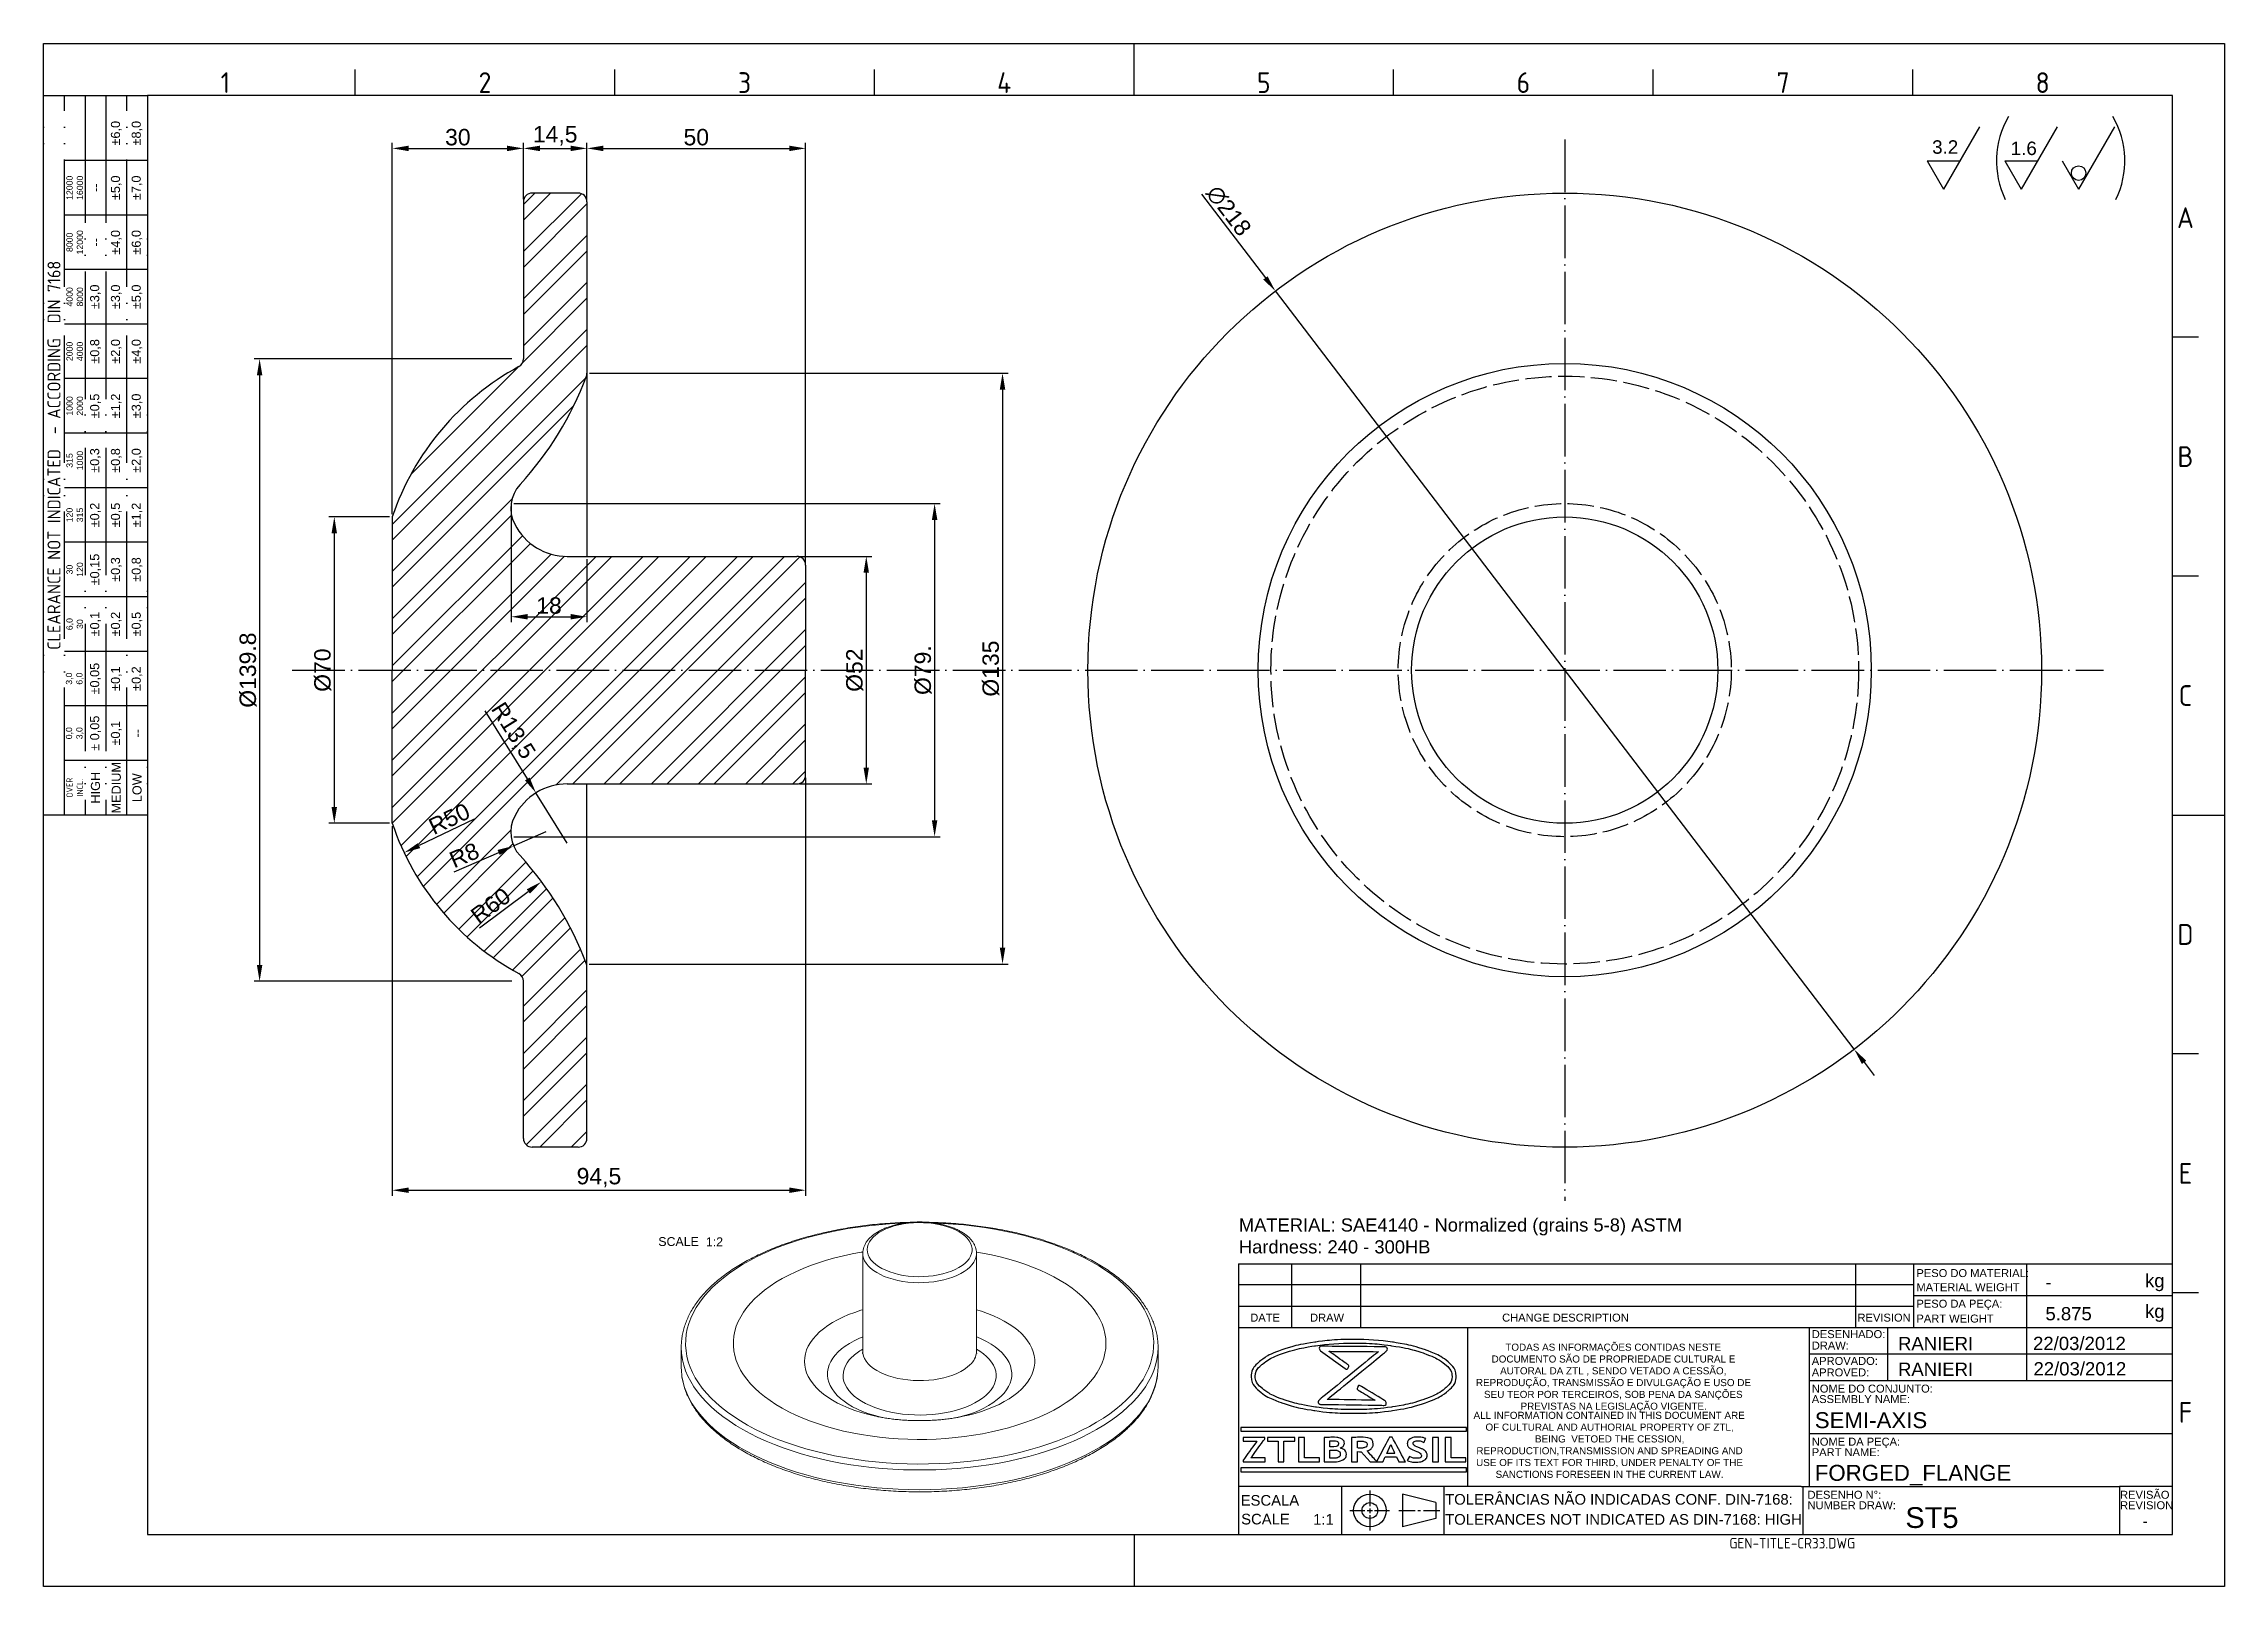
# Model space of a CAD drawing. Header units: millimetres. Extents: x 1867 to 2365, y 1359 to 1712.
import ezdxf
from ezdxf.enums import TextEntityAlignment as Align

# ---------------------------------------------------------------- set-up
doc = ezdxf.new("R2010")
doc.units = ezdxf.units.MM
for name, pattern in [('ACAD_ISO02W100', [15, 12, -3]), ('ACAD_ISO04W100', [30, 24, -3, 0, -3]), ('ACAD_ISO05W100', [33, 24, -3, 0, -3, 0, -3])]:
    doc.linetypes.add(name, pattern=pattern)
for name, color, linetype, lineweight in [('AM_0', 7, 'Continuous', 30), ('AM_4', 1, 'ACAD_ISO04W100', 25), ('AM_5', 3, 'Continuous', 25), ('AM_8', 170, 'Continuous', 25), ('AM_9', 40, 'ACAD_ISO02W100', 25), ('AM_BOR', 2, 'ACAD_ISO05W100', 25)]:
    doc.layers.add(name, color=color, linetype=linetype, lineweight=lineweight)
doc.layers.add('Camada 1', color=7, linetype='Continuous')
doc.styles.add('ACISOTS', font='isocp.shx', dxfattribs={"height": 1})
doc.styles.get("Standard").update_dxf_attribs({"font": 'arial.ttf'})
doc.dimstyles.new('ISO-25', dxfattribs={"dimtxt": 3.75, "dimasz": 3.75, "dimexe": 1.25, "dimexo": 0.625, "dimtad": 1, "dimtxsty": 'Standard', "dimcen": 2.5, "dimadec": 0, "dimazin": 0, "dimtfac": 1, "dimtmove": 0, "dimatfit": 3, "dimfxl": 1, "dimarcsym": 0})

msp = doc.modelspace()

# ---------------------------------------------------------------- texts
at = {"color": 0, "linetype": 'Continuous', "char_height": 1.61733, "attachment_point": 1}
for s, insert in [('\\pi7.2513;TODAS AS INFORMAÇÕES CONTIDAS NESTE \\P\\pi4.1098;DOCUMENTO SÃO DE PROPRIEDADE CULTURAL E \\P\\pi6.0697;AUTORAL DA ZTL , SENDO VETADO A CESSÃO, \\P\\pi0.53262;REPRODUÇÃO, TRANSMISSÃO E DIVULGAÇÃO E USO DE \\P\\pi2.3756;SEU TEOR POR TERCEIROS, SOB PENA DA SANÇÕES \\P\\pi10.735;PREVISTAS NA LEGISLAÇÃO VIGENTE.', (2193.873, 1414.659)), ('\\pi0.88676;ALL INFORMATION CONTAINED IN THIS DOCUMENT ARE \\P\\pi3.6156;OF CULTURAL AND AUTHORIAL PROPERTY OF ZTL, \\P\\pi14.941;BEING  VETOED THE CESSION, \\P\\pi1.5388;REPRODUCTION,TRANSMISSION AND SPREADING AND \\P\\pi1.4775;USE OF ITS TEXT FOR THIRD, UNDER PENALTY OF THE \\P\\pi5.9329;SANCTIONS FORESEEN IN THE CURRENT LAW.', (2192.973, 1399.091))]:
    msp.add_mtext_dynamic_manual_height_columns(s, width=63.66463, gutter_width=12.5, heights=[0], dxfattribs=dict(at, insert=insert))
at = {"layer": 'AM_5', "char_height": 3.0743, "attachment_point": 1}
for s, insert in [('3.2', (2298.691, 1689.62)), ('1.6', (2316.647, 1689.322))]:
    msp.add_mtext_dynamic_manual_height_columns(s, width=18.23779, gutter_width=12.5, heights=[0], dxfattribs=dict(at, insert=insert))
at = {"layer": 'AM_5', "color": 1, "ltscale": 0.5, "insert": (2140.223, 1443.277), "char_height": 3, "attachment_point": 1}
msp.add_mtext_dynamic_manual_height_columns('MATERIAL: SAE4140 - Normalized (grains 5-8) ASTM\\PHardness: 240 - 300HB', width=111.328, gutter_width=12.5, heights=[0], dxfattribs=at)
at = {"layer": 'AM_8', "color": 0, "linetype": 'Continuous'}
for s, height, p in [('SCALE', 2.0217, (2007.511, 1436.973)), ('1:2', 2.0217, (2018.389, 1436.917)), ('PESO DO MATERIAL:', 1.8195, (2295.1, 1429.871)), ('kg', 3.0325, (2347.358, 1427.545)), ('MATERIAL WEIGHT', 1.8195, (2295.1, 1426.649)), ('DATE', 1.8195, (2142.825, 1419.696)), ('DRAW', 1.8195, (2156.493, 1419.696)), ('CHANGE DESCRIPTION', 1.8195, (2200.396, 1419.696)), ('REVISION', 1.8195, (2281.631, 1419.696)), ('PESO DA PEÇA:', 1.8195, (2295.1, 1422.878)), ('PART WEIGHT', 1.8195, (2295.1, 1419.483)), ('kg', 3.0325, (2347.358, 1420.549)), ('DESENHADO:', 1.8195, (2271.178, 1415.925)), ('APROVADO:', 1.8195, (2271.178, 1409.797)), ('DRAW:', 1.8195, (2271.178, 1413.308)), ('APROVED:', 1.8195, (2271.178, 1407.18)), ('ASSEMBLY NAME:', 1.8195, (2271.178, 1401.082)), ('NOME DO CONJUNTO:', 1.8195, (2271.178, 1403.478)), ('NOME DA PEÇA:', 1.8195, (2271.178, 1391.348)), ('PART NAME:', 1.8195, (2271.178, 1388.952)), ('TOLERÂNCIAS NÃO INDICADAS CONF. DIN-7168:', 2.426, (2187.372, 1377.865)), ('DESENHO N%%d:', 1.8195, (2270.211, 1379.218)), ('REVISÃO', 1.8195, (2341.648, 1379.218)), ('ESCALA', 2.426, (2140.632, 1377.639)), ('NUMBER DRAW:', 1.8195, (2270.211, 1376.822)), ('REVISION', 1.8195, (2341.648, 1376.822)), ('SCALE', 2.426, (2140.746, 1373.353)), ('1:1', 2.426, (2157.193, 1373.286)), ('TOLERANCES NOT INDICATED AS DIN-7168: HIGH', 2.426, (2187.372, 1373.286))]:
    msp.add_text(s, height=height, dxfattribs=at).set_placement(p)
for tag, p in [('-', (2324.588, 1428.718)), ('5.875', (2324.588, 1421.501))]:
    msp.add_attdef(tag, text='', height=3.032, dxfattribs=at).set_placement(p, align=Align.MIDDLE_LEFT)
for tag, p, height in [('RANIERI', (2290.889, 1413.164), 3.032), ('22/03/2012', (2321.759, 1413.2), 3.032), ('RANIERI', (2290.886, 1407.296), 3.032), ('22/03/2012', (2321.857, 1407.397), 3.032), ('SEMI-AXIS', (2271.864, 1395.357), 3.639), ('FORGED_FLANGE', (2271.864, 1383.319), 3.639), ('ST5', (2292.571, 1372.545), 4.744)]:
    msp.add_attdef(tag, p, '', height=height, dxfattribs=at)
msp.add_attdef('-', text='', height=2.372, dxfattribs=at).set_placement((2347.389, 1374.087), align=Align.MIDDLE_CENTER)
at = {"layer": 'AM_8', "color": 0, "linetype": 'Continuous', "style": 'ACISOTS'}
msp.add_attdef('GEN-TITLE-CR33.DWG', (2252.344, 1367.848), '', height=2.426, dxfattribs=at)

# ---------------------------------------------------------------- blocks, each defined once
blk = doc.blocks.new('A3 ZTL')
for p, q in [((19.57, 280.82), (19.57, 9.78)), ((401.17, 280.82), (19.57, 280.82)), ((401.17, 9.78), (401.17, 280.82)), ((19.57, 9.78), (401.17, 9.78))]:
    blk.add_line(p, q)
at = {"layer": 'AM_BOR', "color": 135, "linetype": 'Continuous', "lineweight": 25}
for p, q in [((0, 0), (0, 290.61)), ((0, 290.61), (410.96, 290.61)), ((410.96, 290.61), (410.96, 0)), ((410.96, 0), (0, 0))]:
    blk.add_line(p, q, dxfattribs=at)
at = {"layer": 'AM_BOR', "color": 135, "lineweight": 25}
for p, q in [((205.48, 280.82), (205.48, 290.61)), ((58.71, 280.82), (58.71, 285.71)), ((107.63, 280.82), (107.63, 285.71)), ((156.56, 280.82), (156.56, 285.71)), ((254.4, 280.82), (254.4, 285.71)), ((303.33, 280.82), (303.33, 285.71)), ((352.25, 280.82), (352.25, 285.71)), ((3.91, 145.3), (3.91, 280.82)), ((7.83, 280.82), (7.83, 145.3)), ((11.74, 280.82), (11.74, 145.3)), ((15.66, 145.3), (15.66, 280.82)), ((19.57, 268.59), (3.91, 268.59)), ((19.57, 258.32), (3.91, 258.32)), ((19.57, 248.04), (3.91, 248.04)), ((19.57, 237.77), (3.91, 237.77)), ((406.07, 235.32), (401.17, 235.32)), ((19.57, 227.5), (3.91, 227.5)), ((19.57, 217.22), (3.91, 217.22)), ((19.57, 206.95), (3.91, 206.95)), ((19.57, 196.67), (3.91, 196.67)), ((406.07, 190.31), (401.17, 190.31)), ((19.57, 186.4), (3.91, 186.4)), ((19.57, 176.13), (3.91, 176.13)), ((19.57, 165.85), (3.91, 165.85)), ((19.57, 155.58), (3.91, 155.58)), ((401.17, 145.3), (410.96, 145.3)), ((406.07, 100.29), (401.17, 100.29)), ((406.07, 55.28), (401.17, 55.28)), ((205.48, 9.78), (205.48, 0))]:
    blk.add_line(p, q, dxfattribs=at)
blk.add_lwpolyline([(19.57, 145.3), (0, 145.3), (0, 280.82), (19.57, 280.82)], close=True, dxfattribs=at)
at = {"layer": 'AM_BOR', "color": 135, "lineweight": 25, "style": 'ACISOTS'}
for s, p in [('1', (34.25, 283.27)), ('2', (83.17, 283.27)), ('3', (132.09, 283.27)), ('4', (181.02, 283.27)), ('5', (229.94, 283.27)), ('6', (278.86, 283.27)), ('7', (327.79, 283.27)), ('8', (376.71, 283.27)), ('A', (403.62, 257.83)), ('B', (403.62, 212.82)), ('C', (403.62, 167.81)), ('D', (403.62, 122.8)), ('E', (403.62, 77.79)), ('F', (403.62, 32.78))]:
    blk.add_text(s, height=3.91, dxfattribs=at).set_placement(p, align=Align.MIDDLE)
at = {"layer": 'AM_BOR', "color": 135, "lineweight": 25, "attachment_point": 5, "rotation": 90}
for s, insert, char_height, width in [('±6,0', (13.7, 273.73), 1.712, 10.274), ('±8,0', (17.61, 273.73), 1.712, 10.274), ('12000\\P16000', (5.87, 263.45), 1.174, 10.274), ('--', (9.78, 263.45), 1.712, 10.274), ('±5,0', (13.7, 263.45), 1.712, 10.274), ('±7,0', (17.61, 263.45), 1.712, 10.274), ('8000\\P12000', (5.87, 253.18), 1.174, 10.274), ('±4,0', (13.7, 253.18), 1.712, 10.274), ('±6,0', (17.61, 253.18), 1.712, 10.274), ('--', (9.78, 253.18), 1.712, 10.274), ('{\\Fisocp.shx|c0;CLEARANCE NOT INDICATED  - ACCORDING  DIN 7168}', (1.96, 213.06), 2.4462, 135.5186), ('4000\\P8000', (5.87, 242.91), 1.174, 10.274), ('±3,0', (9.78, 242.91), 1.712, 10.274), ('±3,0', (13.7, 242.91), 1.712, 10.274), ('±5,0', (17.61, 242.91), 1.712, 10.274), ('2000\\P4000', (5.87, 232.63), 1.174, 10.274), ('±0,8', (9.78, 232.63), 1.712, 10.274), ('±2,0', (13.7, 232.63), 1.712, 10.274), ('±4,0', (17.61, 232.63), 1.712, 10.274), ('1000\\P2000', (5.87, 222.36), 1.174, 10.274), ('±0,5', (9.78, 222.36), 1.712, 10.274), ('±1,2', (13.7, 222.36), 1.712, 10.274), ('±3,0', (17.61, 222.36), 1.712, 10.274), ('315\\P1000', (5.87, 212.08), 1.174, 10.274), ('±0,3', (9.78, 212.08), 1.712, 10.274), ('±0,8', (13.7, 212.08), 1.712, 10.274), ('±2,0', (17.61, 212.08), 1.712, 10.274), ('120\\P315', (5.87, 201.81), 1.174, 10.274), ('±0,2', (9.78, 201.81), 1.712, 10.274), ('±0,5', (13.7, 201.81), 1.712, 10.274), ('±1,2', (17.61, 201.81), 1.712, 10.274), ('±0,15', (9.78, 191.54), 1.712, 10.274), ('±0,3', (13.7, 191.54), 1.712, 10.274), ('±0,8', (17.61, 191.54), 1.712, 10.274), ('30\\P120', (5.87, 191.54), 1.174, 10.274), ('6,0\\P30', (5.87, 181.26), 1.174, 10.274), ('±0,1', (9.78, 181.26), 1.712, 10.274), ('±0,2', (13.7, 181.26), 1.712, 10.274), ('±0,5', (17.61, 181.26), 1.712, 10.274), ('±0,05', (9.78, 170.99), 1.712, 10.274), ('±0,1', (13.7, 170.99), 1.712, 10.274), ('±0,2', (17.61, 170.99), 1.712, 10.274), ('3,0\\P6,0', (5.87, 170.99), 1.174, 10.274), ('0,0\\P3,0', (5.87, 160.71), 1.174, 10.274), ('± 0,05', (9.78, 160.71), 1.712, 10.274), ('\\pt4.69206;±0,1', (13.7, 160.71), 1.7123, 10.274), ('--', (17.61, 160.71), 1.712, 10.274), ('{\\Fisocp.shx|c0;OVER\\PINCL.}', (5.87, 150.44), 1.1742, 10.274), ('HIGH', (9.78, 150.44), 1.712, 10.274), ('MEDIUM', (13.7, 150.44), 1.712, 10.274), ('LOW', (17.61, 150.44), 1.712, 10.274)]:
    blk.add_mtext(s, dxfattribs=dict(at, insert=insert, char_height=char_height, width=width))
blk = doc.blocks.new('*D83')
at = {"layer": 'AM_5', "color": 0, "lineweight": -2, "ltscale": 0.5, "transparency": 16777216}
for p, q in [((2131.66, 1677.32), (2146.28, 1658.17)), ((2280.86, 1481.92), (2148.56, 1655.19)), ((2283.14, 1478.94), (2285.41, 1475.96))]:
    blk.add_line(p, q, dxfattribs=at)
at = {"layer": 'AM_5', "color": 0, "ltscale": 0.5, "transparency": 16777216}
for points in [[(2146.78, 1658.54), (2145.79, 1657.79), (2148.56, 1655.19)], [(2283.64, 1479.32), (2282.64, 1478.56), (2280.86, 1481.92)]]:
    blk.add_solid(points, dxfattribs=at)
at = {"layer": 'Defpoints', "color": 0, "ltscale": 0.5, "transparency": 16777216}
for p in [(2148.56, 1655.19), (2280.86, 1481.92)]:
    blk.add_point(p, dxfattribs=at)
at = {"layer": 'AM_5', "color": 0, "ltscale": 0.5, "transparency": 16777216, "insert": (2137.89, 1673.51), "char_height": 3.75, "attachment_point": 5, "rotation": 307.3657}
blk.add_mtext('∅218', dxfattribs=at)
blk = doc.blocks.new('*D84')
at = {"layer": 'AM_5', "color": 0, "lineweight": -2, "ltscale": 0.5, "transparency": 16777216}
for p, q in [((1974.06, 1639.66), (1915.13, 1639.66)), ((1916.38, 1635.91), (1916.38, 1501.2)), ((1974.06, 1497.45), (1915.13, 1497.45))]:
    blk.add_line(p, q, dxfattribs=at)
at = {"layer": 'AM_5', "color": 0, "ltscale": 0.5, "transparency": 16777216}
for points in [[(1915.75, 1635.91), (1917, 1635.91), (1916.38, 1639.66)], [(1915.75, 1501.2), (1917, 1501.2), (1916.38, 1497.45)]]:
    blk.add_solid(points, dxfattribs=at)
at = {"layer": 'Defpoints', "color": 0, "ltscale": 0.5, "transparency": 16777216}
for p in [(1974.69, 1639.66), (1916.38, 1497.45), (1974.69, 1497.45)]:
    blk.add_point(p, dxfattribs=at)
at = {"layer": 'AM_5', "color": 0, "ltscale": 0.5, "transparency": 16777216, "insert": (1913.74, 1568.55), "char_height": 3.75, "attachment_point": 5, "rotation": 90}
blk.add_mtext('%%C139.8', dxfattribs=at)
blk = doc.blocks.new('*D85')
at = {"layer": 'AM_5', "color": 0, "lineweight": -2, "ltscale": 0.5, "transparency": 16777216}
for p, q in [((1946.06, 1603.55), (1932.2, 1603.55)), ((1933.45, 1599.8), (1933.45, 1537.3)), ((1946.06, 1533.55), (1932.2, 1533.55))]:
    blk.add_line(p, q, dxfattribs=at)
at = {"layer": 'AM_5', "color": 0, "ltscale": 0.5, "transparency": 16777216}
for points in [[(1932.82, 1599.8), (1934.07, 1599.8), (1933.45, 1603.55)], [(1932.82, 1537.3), (1934.07, 1537.3), (1933.45, 1533.55)]]:
    blk.add_solid(points, dxfattribs=at)
at = {"layer": 'Defpoints', "color": 0, "ltscale": 0.5, "transparency": 16777216}
for p in [(1946.69, 1603.55), (1933.45, 1533.55), (1946.69, 1533.55)]:
    blk.add_point(p, dxfattribs=at)
at = {"layer": 'AM_5', "color": 0, "ltscale": 0.5, "transparency": 16777216, "insert": (1930.8, 1568.55), "char_height": 3.75, "attachment_point": 5, "rotation": 90}
blk.add_mtext('%%C70', dxfattribs=at)
blk = doc.blocks.new('*D86')
at = {"layer": 'AM_5', "color": 0, "lineweight": -2, "ltscale": 0.5, "transparency": 16777216}
for p, q in [((1946.69, 1604.18), (1946.69, 1689.02)), ((1950.44, 1687.77), (1972.94, 1687.77)), ((1976.69, 1676.18), (1976.69, 1689.02))]:
    blk.add_line(p, q, dxfattribs=at)
at = {"layer": 'AM_5', "color": 0, "ltscale": 0.5, "transparency": 16777216}
for points in [[(1950.44, 1688.39), (1950.44, 1687.14), (1946.69, 1687.77)], [(1972.94, 1688.39), (1972.94, 1687.14), (1976.69, 1687.77)]]:
    blk.add_solid(points, dxfattribs=at)
at = {"layer": 'Defpoints', "color": 0, "ltscale": 0.5, "transparency": 16777216}
for p in [(1976.69, 1687.77), (1976.69, 1675.55), (1946.69, 1603.55)]:
    blk.add_point(p, dxfattribs=at)
at = {"layer": 'AM_5', "color": 0, "ltscale": 0.5, "transparency": 16777216, "insert": (1961.69, 1690.31), "char_height": 3.75, "attachment_point": 5}
blk.add_mtext('30', dxfattribs=at)
blk = doc.blocks.new('*D87')
at = {"layer": 'AM_5', "color": 0, "lineweight": -2, "ltscale": 0.5, "transparency": 16777216}
for p, q in [((1976.69, 1688.39), (1976.69, 1689.02)), ((1980.44, 1687.77), (1987.44, 1687.77)), ((1991.19, 1676.18), (1991.19, 1689.02))]:
    blk.add_line(p, q, dxfattribs=at)
at = {"layer": 'AM_5', "color": 0, "ltscale": 0.5, "transparency": 16777216}
for points in [[(1980.44, 1688.39), (1980.44, 1687.14), (1976.69, 1687.77)], [(1987.44, 1688.39), (1987.44, 1687.14), (1991.19, 1687.77)]]:
    blk.add_solid(points, dxfattribs=at)
at = {"layer": 'Defpoints', "color": 0, "ltscale": 0.5, "transparency": 16777216}
for p in [(1976.69, 1687.77), (1991.19, 1687.77), (1991.19, 1675.55)]:
    blk.add_point(p, dxfattribs=at)
at = {"layer": 'AM_5', "color": 0, "ltscale": 0.5, "transparency": 16777216, "insert": (1983.94, 1690.65), "char_height": 3.75, "attachment_point": 5}
blk.add_mtext('14,5', dxfattribs=at)
blk = doc.blocks.new('*D88')
at = {"layer": 'AM_5', "color": 0, "lineweight": -2, "ltscale": 0.5, "transparency": 16777216}
for p, q in [((1991.19, 1688.39), (1991.19, 1689.02)), ((1994.94, 1687.77), (2037.44, 1687.77)), ((2041.19, 1593.18), (2041.19, 1689.02))]:
    blk.add_line(p, q, dxfattribs=at)
at = {"layer": 'AM_5', "color": 0, "ltscale": 0.5, "transparency": 16777216}
for points in [[(1994.94, 1688.39), (1994.94, 1687.14), (1991.19, 1687.77)], [(2037.44, 1688.39), (2037.44, 1687.14), (2041.19, 1687.77)]]:
    blk.add_solid(points, dxfattribs=at)
at = {"layer": 'Defpoints', "color": 0, "ltscale": 0.5, "transparency": 16777216}
for p in [(1991.19, 1687.77), (2041.19, 1687.77), (2041.19, 1592.55)]:
    blk.add_point(p, dxfattribs=at)
at = {"layer": 'AM_5', "color": 0, "ltscale": 0.5, "transparency": 16777216, "insert": (2016.19, 1690.31), "char_height": 3.75, "attachment_point": 5}
blk.add_mtext('50', dxfattribs=at)
blk = doc.blocks.new('*D89')
at = {"layer": 'AM_5', "color": 0, "lineweight": -2, "ltscale": 0.5, "transparency": 16777216}
for p, q in [((2041.19, 1543.93), (2041.19, 1448.46)), ((1946.69, 1532.93), (1946.69, 1448.46)), ((1950.44, 1449.71), (2037.44, 1449.71))]:
    blk.add_line(p, q, dxfattribs=at)
at = {"layer": 'AM_5', "color": 0, "ltscale": 0.5, "transparency": 16777216}
for points in [[(1950.44, 1450.34), (1950.44, 1449.09), (1946.69, 1449.71)], [(2037.44, 1450.34), (2037.44, 1449.09), (2041.19, 1449.71)]]:
    blk.add_solid(points, dxfattribs=at)
at = {"layer": 'Defpoints', "color": 0, "ltscale": 0.5, "transparency": 16777216}
for p in [(2041.19, 1544.55), (1946.69, 1533.55), (2041.19, 1449.71)]:
    blk.add_point(p, dxfattribs=at)
at = {"layer": 'AM_5', "color": 0, "ltscale": 0.5, "transparency": 16777216, "insert": (1993.94, 1452.59), "char_height": 3.75, "attachment_point": 5}
blk.add_mtext('94,5', dxfattribs=at)
blk = doc.blocks.new('*D91')
at = {"layer": 'AM_5', "color": 0, "lineweight": -2, "ltscale": 0.5, "transparency": 16777216}
for p, q in [((1973.87, 1605.99), (1973.87, 1579.5)), ((1991.19, 1593.93), (1991.19, 1579.5)), ((1977.62, 1580.75), (1987.44, 1580.75))]:
    blk.add_line(p, q, dxfattribs=at)
at = {"layer": 'AM_5', "color": 0, "ltscale": 0.5, "transparency": 16777216}
for points in [[(1977.62, 1581.38), (1977.62, 1580.13), (1973.87, 1580.75)], [(1987.44, 1581.38), (1987.44, 1580.13), (1991.19, 1580.75)]]:
    blk.add_solid(points, dxfattribs=at)
at = {"layer": 'Defpoints', "color": 0, "ltscale": 0.5, "transparency": 16777216}
for p in [(1973.87, 1606.61), (1991.19, 1594.55), (1991.19, 1580.75)]:
    blk.add_point(p, dxfattribs=at)
at = {"layer": 'AM_5', "color": 0, "ltscale": 0.5, "transparency": 16777216, "insert": (1982.53, 1583.29), "char_height": 3.75, "attachment_point": 5}
blk.add_mtext('18', dxfattribs=at)
blk = doc.blocks.new('*D92')
at = {"layer": 'AM_5', "color": 0, "lineweight": -2, "ltscale": 0.5, "transparency": 16777216}
blk.add_line((1965.42, 1534.47), (1952.81, 1528.45), dxfattribs=at)
at = {"layer": 'AM_5', "color": 0, "ltscale": 0.5, "transparency": 16777216}
blk.add_solid([(1952.54, 1529.02), (1953.08, 1527.89), (1949.42, 1526.84)], dxfattribs=at)
at = {"layer": 'Defpoints', "color": 0, "ltscale": 0.5, "transparency": 16777216}
for p in [(2005.05, 1553.37), (1949.42, 1526.84)]:
    blk.add_point(p, dxfattribs=at)
at = {"layer": 'AM_5', "color": 0, "ltscale": 0.5, "transparency": 16777216, "insert": (1959.73, 1534.57), "char_height": 3.75, "attachment_point": 5, "rotation": 25.5044}
blk.add_mtext('R50', dxfattribs=at)
blk = doc.blocks.new('*D93')
at = {"layer": 'AM_5', "color": 0, "lineweight": -2, "ltscale": 0.5, "transparency": 16777216}
blk.add_line((1966.62, 1509.65), (1977.8, 1517.98), dxfattribs=at)
at = {"layer": 'AM_5', "color": 0, "ltscale": 0.5, "transparency": 16777216}
blk.add_solid([(1977.43, 1518.48), (1978.17, 1517.48), (1980.81, 1520.22)], dxfattribs=at)
at = {"layer": 'Defpoints', "color": 0, "ltscale": 0.5, "transparency": 16777216}
for p in [(1980.81, 1520.22), (1919.84, 1474.81)]:
    blk.add_point(p, dxfattribs=at)
at = {"layer": 'AM_5', "color": 0, "ltscale": 0.5, "transparency": 16777216, "insert": (1969.19, 1514.73), "char_height": 3.75, "attachment_point": 5, "rotation": 36.6824}
blk.add_mtext('R60', dxfattribs=at)
blk = doc.blocks.new('*D94')
at = {"layer": 'AM_5', "color": 0, "lineweight": -2, "ltscale": 0.5, "transparency": 16777216}
for p, q in [((1967.84, 1559.26), (1977.56, 1543.69)), ((1986.69, 1529.05), (1979.54, 1540.51))]:
    blk.add_line(p, q, dxfattribs=at)
at = {"layer": 'AM_5', "color": 0, "ltscale": 0.5, "transparency": 16777216}
blk.add_solid([(1978.09, 1544.02), (1977.03, 1543.36), (1979.54, 1540.51)], dxfattribs=at)
at = {"layer": 'Defpoints', "color": 0, "ltscale": 0.5, "transparency": 16777216}
for p in [(1979.54, 1540.51), (1986.69, 1529.05)]:
    blk.add_point(p, dxfattribs=at)
at = {"layer": 'AM_5', "color": 0, "ltscale": 0.5, "transparency": 16777216, "insert": (1974.15, 1554.59), "char_height": 3.75, "attachment_point": 5, "rotation": 301.9645}
blk.add_mtext('R13,5', dxfattribs=at)
blk = doc.blocks.new('*D95')
at = {"layer": 'AM_5', "color": 0, "lineweight": -2, "ltscale": 0.5, "transparency": 16777216}
for p, q in [((1981.8, 1531.57), (1974.46, 1528.38)), ((1960.82, 1522.46), (1971.02, 1526.89))]:
    blk.add_line(p, q, dxfattribs=at)
at = {"layer": 'AM_5', "color": 0, "ltscale": 0.5, "transparency": 16777216}
blk.add_solid([(1970.77, 1527.46), (1971.27, 1526.32), (1974.46, 1528.38)], dxfattribs=at)
at = {"layer": 'Defpoints', "color": 0, "ltscale": 0.5, "transparency": 16777216}
for p in [(1981.8, 1531.57), (1974.46, 1528.38)]:
    blk.add_point(p, dxfattribs=at)
at = {"layer": 'AM_5', "color": 0, "ltscale": 0.5, "transparency": 16777216, "insert": (1963.16, 1526.25), "char_height": 3.75, "attachment_point": 5, "rotation": 23.4522}
blk.add_mtext('R8', dxfattribs=at)
blk = doc.blocks.new('*D96')
at = {"layer": 'AM_5', "color": 0, "lineweight": -2, "ltscale": 0.5, "transparency": 16777216}
for p, q in [((1991.81, 1636.41), (2087.45, 1636.41)), ((2086.2, 1632.66), (2086.2, 1505.15)), ((1991.69, 1501.4), (2087.45, 1501.4))]:
    blk.add_line(p, q, dxfattribs=at)
at = {"layer": 'AM_5', "color": 0, "ltscale": 0.5, "transparency": 16777216}
for points in [[(2085.57, 1632.66), (2086.82, 1632.66), (2086.2, 1636.41)], [(2085.57, 1505.15), (2086.82, 1505.15), (2086.2, 1501.4)]]:
    blk.add_solid(points, dxfattribs=at)
at = {"layer": 'Defpoints', "color": 0, "ltscale": 0.5, "transparency": 16777216}
for p in [(1991.19, 1636.41), (1991.06, 1501.4), (2086.2, 1501.4)]:
    blk.add_point(p, dxfattribs=at)
at = {"layer": 'AM_5', "color": 0, "ltscale": 0.5, "transparency": 16777216, "insert": (2083.55, 1568.9), "char_height": 3.75, "attachment_point": 5, "rotation": 90}
blk.add_mtext('%%C135', dxfattribs=at)
blk = doc.blocks.new('*D97')
at = {"layer": 'AM_5', "color": 0, "lineweight": -2, "ltscale": 0.5, "transparency": 16777216}
for p, q in [((1974.49, 1606.61), (2071.92, 1606.61)), ((2070.67, 1602.86), (2070.67, 1534.25)), ((1974.49, 1530.5), (2071.92, 1530.5))]:
    blk.add_line(p, q, dxfattribs=at)
at = {"layer": 'AM_5', "color": 0, "ltscale": 0.5, "transparency": 16777216}
for points in [[(2070.05, 1602.86), (2071.3, 1602.86), (2070.67, 1606.61)], [(2070.05, 1534.25), (2071.3, 1534.25), (2070.67, 1530.5)]]:
    blk.add_solid(points, dxfattribs=at)
at = {"layer": 'Defpoints', "color": 0, "ltscale": 0.5, "transparency": 16777216}
for p in [(1973.87, 1606.61), (1973.87, 1530.5), (2070.67, 1530.5)]:
    blk.add_point(p, dxfattribs=at)
at = {"layer": 'AM_5', "color": 0, "ltscale": 0.5, "transparency": 16777216, "insert": (2068.03, 1568.55), "char_height": 3.75, "attachment_point": 5, "rotation": 90}
blk.add_mtext('%%C79.', dxfattribs=at)
blk = doc.blocks.new('*D99')
at = {"layer": 'AM_5', "color": 0, "lineweight": -2, "ltscale": 0.5, "transparency": 16777216}
for p, q in [((2039.81, 1594.55), (2056.3, 1594.55)), ((2055.05, 1590.8), (2055.05, 1546.3)), ((2039.81, 1542.55), (2056.3, 1542.55))]:
    blk.add_line(p, q, dxfattribs=at)
at = {"layer": 'AM_5', "color": 0, "ltscale": 0.5, "transparency": 16777216}
for points in [[(2054.42, 1590.8), (2055.67, 1590.8), (2055.05, 1594.55)], [(2054.42, 1546.3), (2055.67, 1546.3), (2055.05, 1542.55)]]:
    blk.add_solid(points, dxfattribs=at)
at = {"layer": 'Defpoints', "color": 0, "ltscale": 0.5, "transparency": 16777216}
for p in [(2039.19, 1594.55), (2039.19, 1542.55), (2055.05, 1542.55)]:
    blk.add_point(p, dxfattribs=at)
at = {"layer": 'AM_5', "color": 0, "ltscale": 0.5, "transparency": 16777216, "insert": (2052.4, 1568.55), "char_height": 3.75, "attachment_point": 5, "rotation": 90}
blk.add_mtext('%%c52', dxfattribs=at)

# ---------------------------------------------------------------- dimensions: what is measured, and where the dimension line sits
at = {"layer": 'AM_5', "ltscale": 0.5}
for base, p1, p2, picture, middle in [((1976.69, 1687.77), (1946.69, 1603.554), (1976.69, 1675.554), '*D86', (1961.69, 1690.311)), ((1991.19, 1687.77), (1976.69, 1687.77), (1991.19, 1675.554), '*D87', (1983.94, 1690.648)), ((2041.19, 1687.77), (1991.19, 1687.77), (2041.19, 1592.554), '*D88', (2016.19, 1690.309)), ((2041.19, 1449.712), (1946.69, 1533.554), (2041.19, 1544.554), '*D89', (1993.94, 1452.591))]:
    dim = msp.add_linear_dim(base=base, p1=p1, p2=p2, dimstyle='ISO-25', dxfattribs=at)
    dim.commit()
    dim.dimension.update_dxf_attribs({"geometry": picture, "text_midpoint": middle})
dim = msp.add_diameter_dim_2p(p1=(2280.863, 1481.924), p2=(2148.558, 1655.185), dimstyle='ISO-25', dxfattribs=at)
dim.commit()
dim.dimension.update_dxf_attribs({"geometry": '*D83', "text_midpoint": (2135.789, 1671.907), "dimtype": 163})
for base, p1, p2, text, picture, middle in [((1916.38, 1497.452), (1974.69, 1639.657), (1974.69, 1497.452), '%%C139.8', '*D84', (1913.735, 1568.554)), ((2086.196, 1501.395), (1991.19, 1636.413), (1991.063, 1501.395), '%%C135', '*D96', (2083.551, 1568.904)), ((2070.674, 1530.499), (1973.868, 1606.61), (1973.868, 1530.499), '%%C79.', '*D97', (2068.03, 1568.554)), ((1933.449, 1533.554), (1946.69, 1603.554), (1946.69, 1533.554), '%%C70', '*D85', (1930.805, 1568.554)), ((2055.046, 1542.554), (2039.19, 1594.554), (2039.19, 1542.554), '%%c52', '*D99', (2052.401, 1568.554))]:
    dim = msp.add_linear_dim(base=base, p1=p1, p2=p2, angle=90, text=text, dimstyle='ISO-25', dxfattribs=at)
    dim.commit()
    dim.dimension.update_dxf_attribs({"geometry": picture, "text_midpoint": middle})
dim = msp.add_linear_dim(base=(1991.19, 1580.751), p1=(1973.868, 1606.61), p2=(1991.19, 1594.554), text='18', dimstyle='ISO-25', dxfattribs=at)
dim.commit()
dim.dimension.update_dxf_attribs({"geometry": '*D91', "text_midpoint": (1982.529, 1583.291)})
dim = msp.add_radius_dim(center=(1986.69, 1529.054), mpoint=(1979.543, 1540.508), dimstyle='ISO-25', dxfattribs=at)
dim.commit()
dim.dimension.update_dxf_attribs({"geometry": '*D94', "text_midpoint": (1974.148, 1554.591)})
for center, mpoint, text, picture, middle in [((2005.046, 1553.374), (1949.422, 1526.837), 'R50', '*D92', (1960.822, 1532.276)), ((1919.837, 1474.806), (1980.808, 1520.223), 'R60', '*D93', (1970.704, 1512.697))]:
    dim = msp.add_radius_dim(center=center, mpoint=mpoint, text=text, dimstyle='ISO-25', dxfattribs=at)
    dim.commit()
    dim.dimension.update_dxf_attribs({"geometry": picture, "text_midpoint": middle, "dimtype": 164})
dim = msp.add_radius_dim(center=(1981.796, 1531.566), mpoint=(1974.457, 1528.382), dimstyle='ISO-25', dxfattribs=at)
dim.commit()
dim.dimension.update_dxf_attribs({"geometry": '*D95', "text_midpoint": (1964.168, 1523.918), "dimtype": 164})

# ---------------------------------------------------------------- hatches: boundary and pattern name
at = {"layer": 'AM_5', "ltscale": 0.5}
h = msp.add_hatch(dxfattribs=at)
h.set_pattern_fill('ANSI32', color=1, scale=0.8)
h.paths.add_polyline_path([(1975.897, 1610.947, 0.0963817), (1991.063, 1635.714, 0.0895598), (1991.19, 1636.413), (1991.19, 1675.554, 0.4142136), (1989.19, 1677.554), (1978.69, 1677.554, 0.4142136), (1976.69, 1675.554), (1976.69, 1639.657, -0.275001), (1975.644, 1637.9, 0.1887099), (1946.69, 1603.554), (1946.69, 1568.554), (2041.19, 1568.554), (2041.19, 1592.554, 0.4142136), (2039.19, 1594.554), (1986.69, 1594.554, -0.2812443), (1974.679, 1601.891, -0.3136622)])
h.paths.add_polyline_path([(2041.19, 1568.554), (1946.69, 1568.554), (1946.69, 1533.554, 0.1887099), (1975.644, 1499.209, -0.275001), (1976.69, 1497.452), (1976.69, 1461.554, 0.4142136), (1978.69, 1459.554), (1989.19, 1459.554, 0.4142136), (1991.19, 1461.554), (1991.19, 1500.696, 0.0895598), (1991.063, 1501.395, 0.0963817), (1975.897, 1526.162, -0.3136622), (1974.679, 1535.218, -0.2812443), (1986.69, 1542.554), (2039.19, 1542.554, 0.4142136), (2041.19, 1544.554)])
h.paths.add_polyline_path([(1978.508, 1579.392), (1986.21, 1579.392), (1986.21, 1587.12), (1978.508, 1587.12)], flags=24)
h.paths.add_polyline_path([(1956.152, 1528.542), (1966.518, 1533.488), (1963.19, 1540.462), (1952.824, 1535.517)], flags=24)
h.paths.add_polyline_path([(1966.846, 1508.129), (1976.057, 1514.99), (1971.44, 1521.187), (1962.229, 1514.326)], flags=24)
h.paths.add_polyline_path([(1966.878, 1559.517), (1975.271, 1546.067), (1981.827, 1550.158), (1973.434, 1563.608)], flags=24)
h.paths.add_polyline_path([(1960.694, 1520.93), (1968.557, 1524.341), (1965.482, 1531.431), (1957.618, 1528.019)], flags=24)

# ---------------------------------------------------------------- linework, layer by layer
at = {"color": 7, "linetype": 'Continuous', "lineweight": 15}
for p, q in [((2054.25, 1435.282), (2054.25, 1412.909)), ((2054.25, 1435.236), (2054.25, 1435.282)), ((2080.25, 1412.909), (2080.25, 1435.282)), ((2012.75, 1413.853), (2012.75, 1409.353)), ((2121.75, 1409.353), (2121.75, 1413.853)), ((2057.571, 1397.997), (2057.697, 1397.972))]:
    msp.add_line(p, q, dxfattribs=at)
at = {"linetype": 'Continuous'}
msp.add_line((2140.138, 1432.93), (2353.626, 1432.93), dxfattribs=at)
at = {"color": 8, "linetype": 'Continuous', "lineweight": 15, "flags": 128}
for points in [[(2019.934, 1427.57), (2018.846, 1426.447), (2017.859, 1425.3), (2016.974, 1424.132), (2016.194, 1422.943), (2015.519, 1421.738), (2014.952, 1420.518), (2014.493, 1419.286), (2014.143, 1418.044), (2013.903, 1416.796), (2013.774, 1415.543), (2013.756, 1414.289), (2013.849, 1413.035), (2014.052, 1411.785), (2014.366, 1410.541), (2014.789, 1409.306), (2015.321, 1408.082), (2015.96, 1406.871), (2016.706, 1405.677), (2017.557, 1404.502), (2018.511, 1403.347), (2019.565, 1402.217), (2020.719, 1401.112), (2021.969, 1400.035), (2023.312, 1398.989), (2024.747, 1397.975), (2026.27, 1396.996), (2027.878, 1396.054), (2029.568, 1395.15), (2031.335, 1394.287), (2033.177, 1393.466), (2035.09, 1392.69), (2037.069, 1391.959), (2039.111, 1391.275), (2041.211, 1390.639), (2043.365, 1390.054), (2045.569, 1389.52), (2047.817, 1389.037), (2050.106, 1388.609), (2052.431, 1388.234), (2054.786, 1387.914), (2057.167, 1387.649), (2059.569, 1387.441), (2061.986, 1387.289), (2064.415, 1387.194), (2066.85, 1387.156), (2069.285, 1387.175), (2071.716, 1387.252), (2074.138, 1387.385), (2076.546, 1387.575), (2078.934, 1387.821), (2081.298, 1388.122), (2083.633, 1388.479), (2085.934, 1388.891), (2088.197, 1389.355), (2090.416, 1389.873), (2092.586, 1390.441), (2094.705, 1391.06), (2096.766, 1391.729), (2098.767, 1392.444), (2100.702, 1393.206), (2102.567, 1394.013), (2104.36, 1394.862), (2106.075, 1395.752), (2107.71, 1396.682), (2109.262, 1397.649), (2110.726, 1398.652), (2112.1, 1399.688), (2113.381, 1400.755), (2114.566, 1401.85), (2115.654, 1402.973), (2116.641, 1404.12), (2117.525, 1405.289), (2118.306, 1406.477), (2118.981, 1407.682), (2119.548, 1408.902), (2120.007, 1410.134), (2120.357, 1411.376), (2120.596, 1412.624), (2120.725, 1413.877), (2120.744, 1415.131), (2120.651, 1416.385), (2120.448, 1417.635), (2120.134, 1418.879), (2119.711, 1420.114), (2119.179, 1421.338), (2118.539, 1422.549), (2117.794, 1423.743), (2116.943, 1424.918), (2115.989, 1426.073), (2114.935, 1427.204), (2113.781, 1428.308), (2112.531, 1429.385), (2111.187, 1430.431), (2109.753, 1431.445), (2108.23, 1432.424), (2106.622, 1433.366), (2104.932, 1434.27), (2103.165, 1435.133), (2101.323, 1435.954), (2099.41, 1436.73), (2097.431, 1437.462), (2095.389, 1438.145), (2093.289, 1438.781), (2091.135, 1439.366), (2088.931, 1439.901), (2086.682, 1440.383), (2084.393, 1440.812), (2082.069, 1441.186), (2079.714, 1441.506), (2077.333, 1441.771), (2074.931, 1441.979), (2072.513, 1442.131), (2070.932, 1442.199)], [(2063.756, 1442.206), (2062.784, 1442.168), (2060.362, 1442.035), (2057.954, 1441.845), (2055.566, 1441.599), (2053.202, 1441.298), (2050.867, 1440.941), (2048.566, 1440.53), (2046.303, 1440.065), (2044.084, 1439.548), (2041.913, 1438.979), (2039.795, 1438.36), (2037.733, 1437.692), (2035.733, 1436.976), (2033.798, 1436.214), (2031.933, 1435.407), (2030.14, 1434.558), (2028.425, 1433.668), (2026.789, 1432.738), (2025.238, 1431.771), (2023.774, 1430.768), (2022.4, 1429.732), (2021.119, 1428.665), (2019.934, 1427.57)], [(2080.243, 1435.596), (2081.654, 1435.349), (2083.682, 1434.944), (2085.666, 1434.485), (2087.603, 1433.975), (2089.486, 1433.415), (2091.312, 1432.805), (2093.074, 1432.149), (2094.769, 1431.447), (2096.393, 1430.702), (2097.94, 1429.914), (2099.407, 1429.087), (2100.791, 1428.223), (2102.087, 1427.323), (2103.292, 1426.391), (2104.403, 1425.428), (2105.417, 1424.437), (2106.331, 1423.42), (2107.144, 1422.381), (2107.852, 1421.322), (2108.455, 1420.246), (2108.95, 1419.155), (2109.336, 1418.052), (2109.613, 1416.941), (2109.779, 1415.824), (2109.834, 1414.704), (2109.777, 1413.584), (2109.61, 1412.467), (2109.333, 1411.356), (2108.945, 1410.254), (2108.449, 1409.163), (2107.846, 1408.087), (2107.136, 1407.028), (2106.322, 1405.989), (2105.407, 1404.973), (2104.392, 1403.982), (2103.28, 1403.02), (2102.074, 1402.087), (2100.777, 1401.188), (2099.393, 1400.324), (2097.925, 1399.497), (2096.376, 1398.711), (2094.752, 1397.965), (2093.056, 1397.264), (2091.293, 1396.608), (2089.467, 1395.999), (2087.583, 1395.44), (2085.646, 1394.93), (2083.661, 1394.472), (2081.633, 1394.067), (2079.568, 1393.716), (2077.471, 1393.419), (2075.346, 1393.178), (2073.201, 1392.993), (2071.04, 1392.865), (2068.87, 1392.794), (2066.695, 1392.78), (2064.521, 1392.823), (2062.355, 1392.923), (2060.202, 1393.08), (2058.066, 1393.294), (2055.955, 1393.563), (2053.873, 1393.888), (2051.827, 1394.267), (2049.82, 1394.699), (2047.859, 1395.184), (2045.948, 1395.719), (2044.093, 1396.304), (2042.299, 1396.937), (2040.569, 1397.616), (2038.91, 1398.34), (2037.324, 1399.107), (2035.816, 1399.914), (2034.39, 1400.76), (2033.05, 1401.643), (2031.799, 1402.559), (2030.641, 1403.507), (2029.578, 1404.485), (2028.613, 1405.489), (2027.749, 1406.517), (2026.989, 1407.566), (2026.333, 1408.634), (2025.784, 1409.718), (2025.343, 1410.815), (2025.012, 1411.923), (2024.79, 1413.037), (2024.68, 1414.156), (2024.68, 1415.276), (2024.792, 1416.395), (2025.015, 1417.509), (2025.347, 1418.616), (2025.789, 1419.713), (2026.339, 1420.797), (2026.996, 1421.865), (2027.758, 1422.914), (2028.623, 1423.942), (2029.588, 1424.946), (2029.588, 1424.946)], [(2029.588, 1424.946), (2030.652, 1425.923), (2031.811, 1426.871), (2033.063, 1427.787), (2034.404, 1428.669), (2035.831, 1429.514), (2037.34, 1430.321), (2038.926, 1431.087), (2040.587, 1431.811), (2042.317, 1432.49), (2044.112, 1433.122), (2045.968, 1433.707), (2047.879, 1434.242), (2049.841, 1434.726), (2051.848, 1435.157), (2053.895, 1435.536), (2054.254, 1435.596)], [(2080.25, 1435.258), (2080.246, 1435.124), (2080.163, 1434.507), (2079.969, 1433.897), (2079.666, 1433.299), (2079.258, 1432.717), (2078.747, 1432.157), (2078.139, 1431.624), (2077.437, 1431.122), (2076.648, 1430.656), (2075.779, 1430.229), (2074.838, 1429.845), (2073.831, 1429.508), (2072.769, 1429.22), (2071.659, 1428.983), (2070.512, 1428.801), (2069.337, 1428.673), (2068.144, 1428.602), (2066.944, 1428.588), (2065.746, 1428.632), (2064.561, 1428.731), (2063.399, 1428.887), (2062.27, 1429.097), (2061.183, 1429.36), (2060.148, 1429.674), (2059.174, 1430.035), (2058.268, 1430.442), (2057.439, 1430.889), (2056.694, 1431.374), (2056.039, 1431.892), (2055.48, 1432.44), (2055.021, 1433.011), (2054.666, 1433.602), (2054.419, 1434.207), (2054.281, 1434.821), (2054.25, 1435.236)], [(2054.25, 1422.397), (2053.836, 1422.273), (2052.397, 1421.802), (2051.022, 1421.283), (2049.714, 1420.72), (2048.48, 1420.114), (2047.324, 1419.468), (2046.252, 1418.785), (2045.268, 1418.068), (2044.377, 1417.32), (2043.581, 1416.543), (2042.885, 1415.741), (2042.29, 1414.918), (2041.801, 1414.077), (2041.418, 1413.221), (2041.144, 1412.355), (2040.979, 1411.481), (2040.924, 1410.603), (2040.98, 1409.725), (2041.145, 1408.852), (2041.421, 1407.985), (2041.804, 1407.129), (2042.295, 1406.288), (2042.89, 1405.465), (2043.587, 1404.664), (2044.384, 1403.888), (2045.276, 1403.139), (2046.261, 1402.423), (2047.333, 1401.74), (2048.489, 1401.095), (2049.724, 1400.489), (2051.033, 1399.926), (2052.409, 1399.408), (2053.848, 1398.936), (2055.342, 1398.514), (2056.887, 1398.142), (2057.571, 1397.997)], [(2090.533, 1404.279), (2091.28, 1405.068), (2091.925, 1405.881), (2092.467, 1406.714), (2092.904, 1407.562), (2093.233, 1408.424), (2093.452, 1409.295), (2093.562, 1410.171), (2093.562, 1411.049), (2093.451, 1411.926), (2093.23, 1412.796), (2092.901, 1413.658), (2092.463, 1414.507), (2091.92, 1415.339), (2091.274, 1416.152), (2090.527, 1416.941), (2089.682, 1417.704), (2088.743, 1418.437), (2087.714, 1419.137), (2086.599, 1419.801), (2085.403, 1420.427), (2084.13, 1421.011), (2082.787, 1421.552), (2081.379, 1422.047), (2080.25, 1422.397)], [(2057.055, 1398.205), (2056.747, 1398.294), (2055.443, 1398.714), (2054.201, 1399.182), (2053.029, 1399.696), (2051.933, 1400.252), (2050.919, 1400.847), (2049.992, 1401.479), (2049.157, 1402.145), (2048.418, 1402.84), (2047.78, 1403.561), (2047.246, 1404.304), (2046.818, 1405.065), (2046.5, 1405.84), (2046.292, 1406.625), (2046.196, 1407.416), (2046.213, 1408.208), (2046.341, 1408.998), (2046.581, 1409.78), (2046.932, 1410.552), (2047.391, 1411.308), (2047.956, 1412.045), (2048.623, 1412.759), (2049.39, 1413.446), (2050.253, 1414.102), (2051.206, 1414.724), (2052.245, 1415.308), (2053.364, 1415.852), (2054.25, 1416.231)], [(2080.25, 1416.231), (2080.299, 1416.211), (2081.471, 1415.698), (2082.567, 1415.142), (2083.581, 1414.546), (2084.508, 1413.914), (2085.343, 1413.248), (2086.082, 1412.553), (2086.72, 1411.832), (2087.254, 1411.089), (2087.682, 1410.328), (2088, 1409.553), (2088.208, 1408.768), (2088.304, 1407.977), (2088.287, 1407.185), (2088.159, 1406.395), (2087.918, 1405.613), (2087.568, 1404.841), (2087.109, 1404.085), (2086.544, 1403.348), (2085.876, 1402.634)], [(2121.638, 1412.052), (2121.47, 1411.014), (2121.166, 1409.755), (2120.751, 1408.504), (2120.227, 1407.264), (2119.595, 1406.038), (2118.856, 1404.828), (2118.011, 1403.636), (2117.063, 1402.465), (2116.013, 1401.317), (2114.864, 1400.195), (2113.617, 1399.101), (2112.275, 1398.037), (2110.841, 1397.005), (2109.319, 1396.008), (2107.71, 1395.047), (2106.019, 1394.125), (2104.248, 1393.243), (2102.402, 1392.403), (2100.484, 1391.606), (2098.499, 1390.856), (2096.449, 1390.152), (2094.34, 1389.497), (2092.175, 1388.891), (2089.96, 1388.336), (2087.698, 1387.834), (2085.394, 1387.385), (2083.053, 1386.989), (2080.68, 1386.649), (2078.28, 1386.364), (2075.857, 1386.136), (2073.416, 1385.964), (2070.963, 1385.849), (2068.502, 1385.791), (2066.039, 1385.79), (2063.578, 1385.847), (2061.125, 1385.961), (2058.684, 1386.132), (2056.26, 1386.36), (2053.86, 1386.644), (2051.486, 1386.983), (2049.145, 1387.377), (2046.84, 1387.826), (2044.578, 1388.327), (2042.361, 1388.881), (2040.196, 1389.486), (2038.086, 1390.14), (2036.035, 1390.843), (2034.048, 1391.593), (2032.129, 1392.389), (2030.282, 1393.228), (2028.51, 1394.11), (2026.817, 1395.031), (2025.207, 1395.992), (2023.683, 1396.988), (2022.248, 1398.019), (2020.905, 1399.083), (2019.656, 1400.177), (2018.505, 1401.298), (2017.453, 1402.446), (2016.503, 1403.616), (2015.657, 1404.808), (2014.916, 1406.018), (2014.282, 1407.244), (2013.756, 1408.483), (2013.34, 1409.734), (2013.034, 1410.992), (2012.867, 1412.013)], [(2051.769, 1411.57), (2051.169, 1410.923), (2050.67, 1410.254), (2050.277, 1409.567), (2049.99, 1408.865), (2049.813, 1408.154), (2049.746, 1407.438), (2049.79, 1406.722), (2049.944, 1406.009), (2050.207, 1405.305), (2050.579, 1404.614), (2051.055, 1403.941), (2051.635, 1403.289), (2052.312, 1402.663), (2053.085, 1402.066), (2053.946, 1401.504), (2054.892, 1400.978), (2055.916, 1400.492), (2057.012, 1400.05), (2058.172, 1399.654), (2059.39, 1399.307), (2060.658, 1399.011), (2061.967, 1398.768), (2063.309, 1398.579), (2064.677, 1398.445), (2066.061, 1398.368), (2067.452, 1398.348), (2068.842, 1398.385), (2070.222, 1398.478), (2071.583, 1398.628), (2072.917, 1398.833), (2074.215, 1399.092), (2075.468, 1399.403), (2076.67, 1399.764), (2077.813, 1400.174), (2078.888, 1400.629), (2079.89, 1401.126), (2080.812, 1401.663), (2081.649, 1402.236), (2082.394, 1402.842), (2083.044, 1403.476), (2083.593, 1404.134), (2084.04, 1404.813), (2084.38, 1405.508), (2084.612, 1406.215), (2084.734, 1406.929), (2084.746, 1407.646), (2084.647, 1408.361), (2084.438, 1409.07), (2084.12, 1409.768), (2083.696, 1410.45), (2083.167, 1411.114), (2082.539, 1411.753), (2081.813, 1412.365), (2080.995, 1412.945), (2080.25, 1413.4)], [(2054.25, 1412.909), (2054.281, 1412.449), (2054.419, 1411.834), (2054.666, 1411.229), (2055.021, 1410.638), (2055.48, 1410.067), (2056.039, 1409.52), (2056.694, 1409.001), (2057.439, 1408.516), (2058.268, 1408.069), (2059.174, 1407.663), (2060.148, 1407.301), (2061.183, 1406.988), (2062.27, 1406.725), (2063.399, 1406.514), (2064.561, 1406.359), (2065.746, 1406.259), (2066.944, 1406.216), (2068.144, 1406.23), (2069.337, 1406.301), (2070.512, 1406.428), (2071.659, 1406.611), (2072.769, 1406.847), (2073.831, 1407.135), (2074.838, 1407.473), (2075.779, 1407.856), (2076.648, 1408.283), (2077.437, 1408.75), (2078.139, 1409.251), (2078.747, 1409.785)], [(2012.87, 1407.492), (2012.922, 1407.124), (2013.173, 1405.862), (2013.535, 1404.607), (2014.006, 1403.362), (2014.586, 1402.129), (2015.273, 1400.91), (2016.067, 1399.709), (2016.966, 1398.528), (2017.967, 1397.369), (2019.068, 1396.234), (2020.269, 1395.126), (2021.565, 1394.047), (2022.954, 1393), (2024.434, 1391.985), (2026.002, 1391.007), (2027.654, 1390.065), (2029.386, 1389.164), (2031.196, 1388.303), (2033.08, 1387.485), (2035.033, 1386.713), (2037.053, 1385.986), (2039.134, 1385.307), (2041.272, 1384.677), (2043.463, 1384.098), (2045.703, 1383.57), (2047.988, 1383.095), (2050.311, 1382.673), (2052.669, 1382.306), (2055.057, 1381.995), (2057.47, 1381.739), (2059.902, 1381.539), (2062.35, 1381.397), (2064.808, 1381.311), (2067.271, 1381.283), (2069.733, 1381.312), (2072.191, 1381.399), (2074.638, 1381.542), (2077.071, 1381.743), (2079.483, 1381.999), (2081.871, 1382.312), (2084.228, 1382.68), (2086.551, 1383.102), (2088.834, 1383.578), (2091.074, 1384.107), (2093.264, 1384.687), (2095.402, 1385.318), (2097.482, 1385.998), (2099.5, 1386.725), (2101.452, 1387.499), (2103.335, 1388.317), (2105.143, 1389.178), (2106.875, 1390.081), (2108.525, 1391.023), (2110.091, 1392.002), (2111.57, 1393.017), (2112.958, 1394.065), (2114.252, 1395.144), (2115.451, 1396.253)], [(2115.451, 1396.253), (2116.551, 1397.388), (2117.55, 1398.548), (2118.447, 1399.729), (2119.239, 1400.931), (2119.925, 1402.149), (2120.503, 1403.382), (2120.972, 1404.628), (2121.332, 1405.883), (2121.581, 1407.145), (2121.638, 1407.552)], [(2076.802, 1397.972), (2076.837, 1397.979), (2078.403, 1398.325), (2079.924, 1398.722), (2081.391, 1399.17), (2082.798, 1399.665), (2084.141, 1400.207), (2085.413, 1400.792), (2086.608, 1401.418), (2087.722, 1402.082), (2088.751, 1402.783), (2089.689, 1403.516), (2090.533, 1404.279)]]:
    msp.add_lwpolyline(points, dxfattribs=at)
at = {"color": 7, "linetype": 'Continuous', "lineweight": 15, "flags": 128}
for points in [[(2056.637, 1439.024), (2056.146, 1438.483), (2055.759, 1437.92), (2055.479, 1437.34), (2055.309, 1436.749), (2055.25, 1436.153), (2055.303, 1435.556), (2055.468, 1434.965), (2055.743, 1434.385), (2056.126, 1433.821), (2056.612, 1433.279), (2057.198, 1432.764), (2057.877, 1432.28), (2058.644, 1431.832), (2059.491, 1431.424), (2060.411, 1431.061), (2061.395, 1430.744), (2062.433, 1430.479), (2063.516, 1430.266), (2064.634, 1430.107), (2065.777, 1430.006), (2066.933, 1429.961), (2068.092, 1429.974), (2069.244, 1430.045), (2070.377, 1430.172), (2071.48, 1430.356), (2072.544, 1430.593), (2073.559, 1430.882), (2074.515, 1431.22), (2075.402, 1431.604), (2076.214, 1432.031), (2076.942, 1432.495), (2077.58, 1432.994), (2078.121, 1433.522), (2078.561, 1434.075), (2078.895, 1434.647), (2079.12, 1435.233), (2079.235, 1435.827), (2079.237, 1436.424), (2079.128, 1437.019), (2078.908, 1437.605), (2078.579, 1438.178), (2078.144, 1438.731), (2077.607, 1439.261), (2076.974, 1439.761), (2076.25, 1440.227), (2075.442, 1440.656), (2074.557, 1441.042), (2073.604, 1441.382), (2072.592, 1441.673), (2071.53, 1441.913), (2070.428, 1442.099), (2069.297, 1442.229), (2068.146, 1442.302), (2066.987, 1442.318), (2065.83, 1442.276), (2064.687, 1442.177), (2063.567, 1442.021), (2062.482, 1441.811), (2061.441, 1441.547), (2060.455, 1441.233), (2059.532, 1440.872), (2058.681, 1440.466), (2057.911, 1440.02), (2057.227, 1439.538), (2056.637, 1439.024)], [(2012.75, 1409.353), (2012.782, 1408.391), (2012.87, 1407.492)], [(2121.638, 1407.552), (2121.719, 1408.412), (2121.75, 1409.353)], [(2059.117, 1397.691), (2058.108, 1397.925), (2057.055, 1398.205)]]:
    msp.add_lwpolyline(points, dxfattribs=at)
at = {"color": 7, "linetype": 'Continuous', "lineweight": 15}
for centre, radius, start, end in [((2027.265, 1413.853), 14.515, 172.74758, 187.28362), ((2107.236, 1413.853), 14.513, 352.87311, 7.24861), ((2068.575, 1429.387), 32.419, 282.22916, 285.93155)]:
    msp.add_arc(centre, radius, start, end, dxfattribs=at)
at = {"color": 8, "linetype": 'Continuous', "lineweight": 15}
for centre, radius, start, end in [((2060.381, 1402.489), 12.515, 119.33231, 133.48218), ((2075.874, 1413.09), 4.379, 310.99913, 357.63897), ((2072.649, 1417.578), 19.957, 283.98832, 311.51218)]:
    msp.add_arc(centre, radius, start, end, dxfattribs=at)
at = {"color": 7, "linetype": 'Continuous', "lineweight": 15}
for points, knots in [([(2065.439, 1442.389), (2065.328, 1442.388), (2064.442, 1442.381), (2062.785, 1442.318), (2060.472, 1442.197), (2058.172, 1442.02), (2055.888, 1441.794), (2053.625, 1441.517), (2051.386, 1441.19), (2049.175, 1440.813), (2046.998, 1440.388), (2044.857, 1439.914), (2042.756, 1439.394), (2040.699, 1438.826), (2038.69, 1438.214), (2036.733, 1437.557), (2034.83, 1436.856), (2032.986, 1436.113), (2031.204, 1435.329), (2029.487, 1434.505), (2027.838, 1433.643), (2026.26, 1432.743), (2024.757, 1431.808), (2023.33, 1430.838), (2021.984, 1429.836), (2020.72, 1428.803), (2019.82, 1427.994), (2019.341, 1427.531), (2019.235, 1427.428)], [0, 0, 0, 0, 0.005847, 0.0466963, 0.0875468, 0.1283996, 0.1692555, 0.2101156, 0.250981, 0.2918525, 0.3327312, 0.3736183, 0.4145146, 0.4554213, 0.4963394, 0.5372698, 0.5782135, 0.6191711, 0.6601433, 0.7011301, 0.7421315, 0.7831466, 0.8241737, 0.8652101, 0.9062517, 0.9472903, 0.9883169, 1, 1, 1, 1]), ([(2080.241, 1435.253), (2080.244, 1435.306), (2080.26, 1435.573), (2080.19, 1436.054), (2080.029, 1436.687), (2079.765, 1437.304), (2079.409, 1437.904), (2078.958, 1438.484), (2078.415, 1439.04), (2077.782, 1439.567), (2077.066, 1440.059), (2076.272, 1440.514), (2075.409, 1440.925), (2074.485, 1441.292), (2073.508, 1441.611), (2072.485, 1441.882), (2071.425, 1442.103), (2070.334, 1442.273), (2069.22, 1442.391), (2068.093, 1442.457), (2066.959, 1442.47), (2065.828, 1442.43), (2064.708, 1442.337), (2063.606, 1442.193), (2062.53, 1441.997), (2061.49, 1441.751), (2060.49, 1441.455), (2059.54, 1441.112), (2058.646, 1440.723), (2057.815, 1440.288), (2057.054, 1439.809), (2056.428, 1439.339), (2056.083, 1439.017), (2055.938, 1438.882)], [0, 0, 0, 0, 0.0075335, 0.0383912, 0.0692377, 0.1003777, 0.1320725, 0.1644503, 0.1974878, 0.2310402, 0.264913, 0.2989305, 0.3329545, 0.3669197, 0.4008054, 0.4346105, 0.4683434, 0.502017, 0.5356458, 0.5692448, 0.602829, 0.6364133, 0.6700089, 0.7036298, 0.7372917, 0.771011, 0.8048044, 0.838688, 0.8726761, 0.9067767, 0.940984, 0.9752657, 1, 1, 1, 1]), ([(2121.624, 1415.776), (2121.621, 1415.813), (2121.58, 1416.259), (2121.409, 1417.111), (2121.105, 1418.327), (2120.692, 1419.534), (2120.184, 1420.732), (2119.578, 1421.917), (2118.876, 1423.087), (2118.079, 1424.241), (2117.187, 1425.376), (2116.203, 1426.489), (2115.128, 1427.579), (2113.965, 1428.643), (2112.717, 1429.678), (2111.384, 1430.684), (2109.971, 1431.658), (2108.48, 1432.598), (2106.915, 1433.503), (2105.277, 1434.372), (2103.57, 1435.202), (2101.798, 1435.992), (2099.963, 1436.742), (2098.069, 1437.45), (2096.12, 1438.114), (2094.118, 1438.734), (2092.068, 1439.308), (2089.974, 1439.836), (2087.838, 1440.317), (2085.666, 1440.75), (2083.46, 1441.134), (2081.225, 1441.469), (2078.965, 1441.754), (2076.684, 1441.988), (2074.385, 1442.173), (2072.074, 1442.302), (2070.335, 1442.372), (2069.367, 1442.383), (2069.173, 1442.385)], [0, 0, 0, 0, 0.002583, 0.0310992, 0.0596568, 0.0882803, 0.1169872, 0.1457871, 0.1746817, 0.2036665, 0.2327317, 0.261865, 0.2910529, 0.3202822, 0.349541, 0.3788191, 0.4081083, 0.437402, 0.4666941, 0.4959814, 0.5252617, 0.5545339, 0.583797, 0.6130509, 0.6422956, 0.6715315, 0.7007589, 0.7299785, 0.7591908, 0.7883966, 0.8175965, 0.8467913, 0.8759817, 0.9051683, 0.934352, 0.9635334, 0.9927132, 1, 1, 1, 1]), ([(2055.938, 1438.882), (2055.838, 1438.78), (2055.55, 1438.489), (2055.144, 1437.982), (2054.759, 1437.355), (2054.477, 1436.709), (2054.309, 1436.055), (2054.239, 1435.558), (2054.256, 1435.283), (2054.26, 1435.227)], [0, 0, 0, 0, 0.096009, 0.2744004, 0.4507561, 0.6234543, 0.7920882, 0.9572149, 1, 1, 1, 1]), ([(2019.235, 1427.428), (2019.042, 1427.237), (2018.484, 1426.683), (2017.63, 1425.747), (2016.702, 1424.614), (2015.869, 1423.46), (2015.132, 1422.286), (2014.491, 1421.097), (2013.949, 1419.894), (2013.505, 1418.681), (2013.167, 1417.46), (2012.96, 1416.491), (2012.9, 1415.929), (2012.884, 1415.777)], [0, 0, 0, 0, 0.0538342, 0.1557502, 0.2575723, 0.3592204, 0.460645, 0.5617983, 0.6626398, 0.7631439, 0.8633067, 0.9631511, 1, 1, 1, 1]), ([(2054.243, 1412.91), (2054.244, 1412.855), (2054.247, 1412.713), (2054.206, 1412.525), (2054.16, 1412.397), (2054.153, 1412.386), (2054.151, 1412.381)], [0, 0, 0, 0, 0.1999886, 0.5118213, 0.781126, 1, 1, 1, 1]), ([(2080.346, 1412.385), (2080.348, 1412.383), (2080.354, 1412.372), (2080.32, 1412.44), (2080.279, 1412.594), (2080.246, 1412.777), (2080.254, 1412.884), (2080.255, 1412.907)], [0, 0, 0, 0, 0.0718886, 0.32426, 0.5995914, 0.9153582, 1, 1, 1, 1]), ([(2012.879, 1407.399), (2012.881, 1407.372), (2012.921, 1406.936), (2013.091, 1406.095), (2013.395, 1404.879), (2013.808, 1403.671), (2014.316, 1402.474), (2014.921, 1401.289), (2015.624, 1400.118), (2016.421, 1398.965), (2017.313, 1397.83), (2018.297, 1396.716), (2019.371, 1395.627), (2020.534, 1394.563), (2021.783, 1393.527), (2023.115, 1392.522), (2024.528, 1391.548), (2026.019, 1390.607), (2027.585, 1389.702), (2029.223, 1388.834), (2030.93, 1388.004), (2032.702, 1387.213), (2034.537, 1386.464), (2036.431, 1385.756), (2038.38, 1385.092), (2040.382, 1384.472), (2042.431, 1383.898), (2044.526, 1383.369), (2046.662, 1382.888), (2048.834, 1382.455), (2051.04, 1382.071), (2053.275, 1381.736), (2055.535, 1381.452), (2057.816, 1381.217), (2060.115, 1381.033), (2062.426, 1380.901), (2064.745, 1380.82), (2067.07, 1380.79), (2069.394, 1380.812), (2071.715, 1380.885), (2074.028, 1381.009), (2076.328, 1381.185), (2078.612, 1381.412), (2080.875, 1381.689), (2083.114, 1382.016), (2085.324, 1382.392), (2087.502, 1382.818), (2089.643, 1383.291), (2091.744, 1383.812), (2093.801, 1384.379), (2095.81, 1384.992), (2097.767, 1385.649), (2099.669, 1386.35), (2101.513, 1387.093), (2103.296, 1387.877), (2105.013, 1388.701), (2106.662, 1389.563), (2108.239, 1390.463), (2109.743, 1391.398), (2111.169, 1392.368), (2112.516, 1393.37), (2113.78, 1394.403), (2114.68, 1395.212), (2115.159, 1395.675), (2115.265, 1395.778)], [0, 0, 0, 0, 0.0010635, 0.0172614, 0.0334828, 0.0497416, 0.0660478, 0.0824068, 0.0988196, 0.1152836, 0.1317934, 0.1483417, 0.1649211, 0.1815241, 0.1981437, 0.2147744, 0.2314113, 0.2480508, 0.2646894, 0.2813253, 0.2979572, 0.3145845, 0.3312066, 0.3478235, 0.3644352, 0.3810418, 0.3976437, 0.4142411, 0.4308343, 0.4474239, 0.4640101, 0.4805935, 0.4971743, 0.513753, 0.53033, 0.5469057, 0.5634805, 0.5800548, 0.5966289, 0.6132032, 0.629778, 0.6463538, 0.6629308, 0.6795096, 0.6960904, 0.7126737, 0.72926, 0.7458497, 0.7624431, 0.7790407, 0.795643, 0.8122502, 0.8288629, 0.8454812, 0.8621053, 0.8787355, 0.8953715, 0.9120131, 0.9286596, 0.9453099, 0.9619622, 0.9786134, 0.9952597, 1, 1, 1, 1]), ([(2115.265, 1395.778), (2115.458, 1395.969), (2116.015, 1396.522), (2116.87, 1397.458), (2117.798, 1398.591), (2118.631, 1399.746), (2119.368, 1400.919), (2120.009, 1402.109), (2120.55, 1403.311), (2120.995, 1404.524), (2121.333, 1405.746), (2121.542, 1406.726), (2121.603, 1407.299), (2121.62, 1407.462)], [0, 0, 0, 0, 0.0536902, 0.1553335, 0.2568831, 0.3582592, 0.4594125, 0.5602951, 0.6608668, 0.761102, 0.8609968, 0.960574, 1, 1, 1, 1]), ([(2076.798, 1397.975), (2076.554, 1397.926), (2075.938, 1397.802), (2074.89, 1397.629), (2073.665, 1397.456), (2072.394, 1397.312), (2071.085, 1397.198), (2069.749, 1397.116), (2068.393, 1397.069), (2067.028, 1397.057), (2065.662, 1397.081), (2064.305, 1397.14), (2062.968, 1397.233), (2061.659, 1397.358), (2060.386, 1397.515), (2059.164, 1397.7), (2058.227, 1397.863), (2057.72, 1397.97), (2057.583, 1397.999)], [0, 0, 0, 0, 0.04240319, 0.10722075, 0.17273877, 0.23886911, 0.30551496, 0.37257308, 0.43993581, 0.50749263, 0.57513155, 0.64271544, 0.71012048, 0.77723823, 0.84396437, 0.91020035, 0.97585552, 1, 1, 1, 1])]:
    msp.add_open_spline(points, degree=3, knots=knots, dxfattribs=at)
at = {"layer": 'AM_0', "ltscale": 0.5}
for p, q in [((1976.69, 1675.554), (1976.69, 1639.657)), ((1989.19, 1677.554), (1978.69, 1677.554)), ((1991.19, 1675.554), (1991.19, 1636.413)), ((1991.19, 1636.413), (1991.19, 1594.554)), ((1991.19, 1608.139), (1991.19, 1594.554)), ((1946.69, 1603.554), (1946.69, 1568.554)), ((1986.69, 1594.554), (2039.19, 1594.554)), ((2041.19, 1592.554), (2041.19, 1568.554)), ((1946.69, 1588.454), (1946.69, 1568.554)), ((1946.69, 1548.654), (1946.69, 1568.554)), ((1946.69, 1533.554), (1946.69, 1568.554)), ((2041.19, 1544.554), (2041.19, 1568.554)), ((1986.69, 1542.554), (2039.19, 1542.554)), ((1991.19, 1500.696), (1991.19, 1542.554)), ((1991.19, 1528.969), (1991.19, 1542.554)), ((1991.19, 1461.554), (1991.19, 1500.696)), ((1976.69, 1461.554), (1976.69, 1497.452)), ((1989.19, 1459.554), (1978.69, 1459.554))]:
    msp.add_line(p, q, dxfattribs=at)
for radius in [109, 70.08, 35]:
    msp.add_circle((2214.711, 1568.554), radius, dxfattribs=at)
for centre, radius, start, end in [((1978.69, 1675.554), 2, 90, 180), ((1989.19, 1675.554), 2, 0, 90), ((2005.046, 1583.735), 61.631, 118.49478, 161.24122), ((1974.69, 1639.657), 2, 298.49478, 0), ((1919.837, 1662.303), 76.028, 317.50798, 339.52901), ((1989.19, 1636.413), 2, 339.52901, 0), ((1981.796, 1605.543), 8, 137.50798, 207.16665), ((1986.69, 1608.054), 13.5, 207.16665, 270), ((2039.19, 1592.554), 2, 0, 90), ((1986.69, 1529.054), 13.5, 90, 152.83335), ((2039.19, 1544.554), 2, 270, 0), ((2005.046, 1553.374), 61.631, 198.75878, 241.50522), ((1981.796, 1531.566), 8, 152.83335, 222.49202), ((1919.837, 1474.806), 76.028, 20.47099, 42.49202), ((1989.19, 1500.696), 2, 0, 20.47099), ((1974.69, 1497.452), 2, 0, 61.50522), ((1978.69, 1461.554), 2, 180, 270), ((1989.19, 1461.554), 2, 270, 0)]:
    msp.add_arc(centre, radius, start, end, dxfattribs=at)
at = {"layer": 'AM_4', "ltscale": 0.5}
for p, q in [((2214.711, 1689.798), (2214.711, 1447.311)), ((1923.852, 1568.554), (2337.878, 1568.554))]:
    msp.add_line(p, q, dxfattribs=at)
at = {"layer": 'AM_5'}
for p, q in [((2309.489, 1692.686), (2301.272, 1678.453)), ((2327.285, 1692.686), (2319.067, 1678.453)), ((2340.37, 1692.686), (2332.152, 1678.453)), ((2297.537, 1684.923), (2305.007, 1684.923)), ((2297.537, 1684.923), (2301.272, 1678.453)), ((2315.332, 1684.923), (2322.803, 1684.923)), ((2315.332, 1684.923), (2319.067, 1678.453)), ((2328.417, 1684.923), (2332.152, 1678.453))]:
    msp.add_line(p, q, dxfattribs=at)
msp.add_circle((2332.167, 1682.119), 1.656, dxfattribs=at)
for centre, start, end in [((2333.504, 1684.908), 149.81687, 205.95777), ((2322.63, 1684.908), 334.04223, 30.18313)]:
    msp.add_arc(centre, 20.115, start, end, dxfattribs=at)
at = {"layer": 'AM_8', "color": 0, "linetype": 'Continuous'}
for p, q in [((2140.138, 1432.93), (2140.138, 1371.067)), ((2152.268, 1432.93), (2152.268, 1418.374)), ((2168.037, 1432.93), (2168.037, 1418.374)), ((2281.151, 1432.93), (2281.151, 1418.374)), ((2294.489, 1418.374), (2294.489, 1432.93)), ((2320.268, 1432.93), (2320.268, 1425.652)), ((2353.626, 1371.067), (2353.626, 1432.93)), ((2294.489, 1428.078), (2140.138, 1428.078)), ((2140.138, 1423.226), (2294.489, 1423.226)), ((2294.489, 1425.652), (2353.626, 1425.652)), ((2320.268, 1425.652), (2320.268, 1418.374)), ((2140.138, 1418.374), (2268.716, 1418.374)), ((2192.475, 1418.374), (2192.475, 1381.984)), ((2268.716, 1418.374), (2353.626, 1418.374)), ((2270.568, 1418.374), (2270.568, 1395.327)), ((2288.464, 1418.374), (2288.464, 1406.244)), ((2320.268, 1418.374), (2320.268, 1406.244)), ((2270.568, 1412.309), (2353.626, 1412.309)), ((2270.568, 1406.244), (2353.626, 1406.244)), ((2270.568, 1395.327), (2270.568, 1381.984)), ((2270.568, 1394.114), (2353.626, 1394.114)), ((2268.716, 1381.984), (2140.138, 1381.984)), ((2193.948, 1381.984), (2140.138, 1381.984)), ((2140.669, 1385.395), (2180.406, 1385.395)), ((2163.712, 1381.984), (2163.712, 1371.067)), ((2170.175, 1381.109), (2170.175, 1377.51)), ((2187.071, 1381.984), (2187.071, 1371.067)), ((2268.716, 1381.984), (2341.496, 1381.984)), ((2269.221, 1371.067), (2269.221, 1381.984)), ((2353.626, 1381.984), (2341.496, 1381.984)), ((2341.496, 1381.984), (2341.496, 1371.067)), ((2165.614, 1376.526), (2169.039, 1376.526)), ((2169.558, 1376.526), (2170.763, 1376.526)), ((2170.175, 1377.009), (2170.175, 1375.934)), ((2171.227, 1376.526), (2174.63, 1376.526)), ((2176.792, 1376.526), (2180.544, 1376.526)), ((2185.255, 1378.325), (2177.624, 1380.26)), ((2177.624, 1380.26), (2177.624, 1372.792)), ((2181.122, 1376.526), (2181.726, 1376.526)), ((2182.424, 1376.526), (2186.14, 1376.526)), ((2185.255, 1378.325), (2185.255, 1374.726)), ((2140.138, 1371.067), (2353.626, 1371.067)), ((2170.175, 1375.452), (2170.175, 1371.943)), ((2185.255, 1374.726), (2177.624, 1372.792))]:
    msp.add_line(p, q, dxfattribs=at)
for radius in [3.734, 1.8]:
    msp.add_circle((2170.175, 1376.526), radius, dxfattribs=at)
at = {"layer": 'AM_9', "ltscale": 0.5}
for radius in [67.159, 38.056]:
    msp.add_circle((2214.711, 1568.554), radius, dxfattribs=at)
at = {"layer": 'Camada 1'}
for points, knots in [([(2166.45, 1415.617), (2169.579, 1415.617), (2172.57, 1415.398), (2175.302, 1415.001), (2175.302, 1415.001), (2178.142, 1414.589), (2180.703, 1413.984), (2182.85, 1413.235), (2182.85, 1413.235), (2185.055, 1412.465), (2186.834, 1411.537), (2188.051, 1410.497), (2188.051, 1410.497), (2189.235, 1409.485), (2189.889, 1408.366), (2189.889, 1407.183), (2189.889, 1407.183), (2189.889, 1405.999), (2189.235, 1404.88), (2188.051, 1403.868), (2188.051, 1403.868), (2186.834, 1402.829), (2185.055, 1401.9), (2182.85, 1401.13), (2182.85, 1401.13), (2180.703, 1400.38), (2178.142, 1399.776), (2175.302, 1399.364), (2175.302, 1399.364), (2172.57, 1398.967), (2169.579, 1398.748), (2166.45, 1398.748), (2166.45, 1398.748), (2163.321, 1398.748), (2160.33, 1398.967), (2157.598, 1399.364), (2157.598, 1399.364), (2154.758, 1399.776), (2152.198, 1400.38), (2150.05, 1401.13), (2150.05, 1401.13), (2147.845, 1401.9), (2146.066, 1402.829), (2144.85, 1403.868), (2144.85, 1403.868), (2143.665, 1404.88), (2143.011, 1405.999), (2143.011, 1407.183), (2143.011, 1407.183), (2143.011, 1408.366), (2143.665, 1409.485), (2144.85, 1410.497), (2144.85, 1410.497), (2146.066, 1411.537), (2147.845, 1412.465), (2150.05, 1413.235), (2150.05, 1413.235), (2152.198, 1413.984), (2154.759, 1414.589), (2157.598, 1415.001), (2157.598, 1415.001), (2160.33, 1415.398), (2163.321, 1415.617), (2166.45, 1415.617)], [0, 0, 0, 0, 0.0588235, 0.0588235, 0.0588235, 0.0882353, 0.1176471, 0.1176471, 0.1176471, 0.1470588, 0.1764706, 0.1764706, 0.1764706, 0.2058824, 0.2352941, 0.2352941, 0.2352941, 0.2647059, 0.2941176, 0.2941176, 0.2941176, 0.3235294, 0.3529412, 0.3529412, 0.3529412, 0.3823529, 0.4117647, 0.4117647, 0.4117647, 0.4411765, 0.4705882, 0.4705882, 0.4705882, 0.5, 0.5294118, 0.5294118, 0.5294118, 0.5588235, 0.5882353, 0.5882353, 0.5882353, 0.6176471, 0.6470588, 0.6470588, 0.6470588, 0.6764706, 0.7058824, 0.7058824, 0.7058824, 0.7352941, 0.7647059, 0.7647059, 0.7647059, 0.7941176, 0.8235294, 0.8235294, 0.8235294, 0.8529412, 0.8823529, 0.8823529, 0.8823529, 0.9411765, 1, 1, 1, 1]), ([(2166.45, 1414.785), (2163.376, 1414.785), (2160.442, 1414.571), (2157.767, 1414.184), (2157.767, 1414.184), (2154.987, 1413.781), (2152.485, 1413.192), (2150.392, 1412.461), (2150.392, 1412.461), (2148.355, 1411.75), (2146.714, 1410.911), (2145.596, 1409.988), (2145.596, 1409.988), (2144.536, 1409.113), (2143.95, 1408.164), (2143.95, 1407.183), (2143.95, 1407.183), (2143.95, 1406.201), (2144.536, 1405.252), (2145.596, 1404.377), (2145.596, 1404.377), (2146.714, 1403.454), (2148.355, 1402.615), (2150.392, 1401.904), (2150.392, 1401.904), (2152.485, 1401.173), (2154.987, 1400.584), (2157.767, 1400.181), (2157.767, 1400.181), (2160.442, 1399.794), (2163.375, 1399.58), (2166.45, 1399.58), (2166.45, 1399.58), (2169.525, 1399.58), (2172.458, 1399.794), (2175.134, 1400.181), (2175.134, 1400.181), (2177.913, 1400.584), (2180.415, 1401.173), (2182.508, 1401.904), (2182.508, 1401.904), (2184.545, 1402.615), (2186.186, 1403.454), (2187.304, 1404.377), (2187.304, 1404.377), (2188.364, 1405.252), (2188.951, 1406.201), (2188.951, 1407.183), (2188.951, 1407.183), (2188.951, 1408.164), (2188.364, 1409.113), (2187.304, 1409.988), (2187.304, 1409.988), (2186.186, 1410.911), (2184.545, 1411.75), (2182.508, 1412.461), (2182.508, 1412.461), (2180.415, 1413.192), (2177.913, 1413.781), (2175.133, 1414.184), (2175.133, 1414.184), (2172.458, 1414.571), (2169.525, 1414.785), (2166.45, 1414.785)], [0, 0, 0, 0, 0.0588235, 0.0588235, 0.0588235, 0.0882353, 0.1176471, 0.1176471, 0.1176471, 0.1470588, 0.1764706, 0.1764706, 0.1764706, 0.2058824, 0.2352941, 0.2352941, 0.2352941, 0.2647059, 0.2941176, 0.2941176, 0.2941176, 0.3235294, 0.3529412, 0.3529412, 0.3529412, 0.3823529, 0.4117647, 0.4117647, 0.4117647, 0.4411765, 0.4705882, 0.4705882, 0.4705882, 0.5, 0.5294118, 0.5294118, 0.5294118, 0.5588235, 0.5882353, 0.5882353, 0.5882353, 0.6176471, 0.6470588, 0.6470588, 0.6470588, 0.6764706, 0.7058824, 0.7058824, 0.7058824, 0.7352941, 0.7647059, 0.7647059, 0.7647059, 0.7941176, 0.8235294, 0.8235294, 0.8235294, 0.8529412, 0.8823529, 0.8823529, 0.8823529, 0.9411765, 1, 1, 1, 1]), ([(2164.501, 1408.978), (2164.501, 1408.978), (2158.885, 1413.002), (2158.885, 1413.002), (2158.885, 1413.002), (2158.467, 1413.302), (2158.637, 1414.062), (2159.129, 1414.058), (2159.129, 1414.058), (2159.129, 1414.058), (2173.632, 1413.942), (2173.632, 1413.942), (2173.632, 1413.942), (2174.108, 1413.938), (2174.285, 1413.22), (2173.896, 1412.904), (2173.896, 1412.904), (2173.896, 1412.904), (2160.395, 1401.904), (2160.395, 1401.904), (2160.395, 1401.904), (2160.395, 1401.904), (2171.338, 1401.728), (2171.338, 1401.728), (2171.338, 1401.728), (2171.338, 1401.728), (2167.657, 1403.945), (2167.657, 1403.945), (2167.657, 1403.945), (2167.415, 1404.091), (2167.173, 1404.237), (2167.384, 1404.742), (2167.384, 1404.742), (2167.595, 1405.248), (2167.837, 1405.102), (2168.079, 1404.957), (2168.079, 1404.957), (2168.079, 1404.957), (2173.597, 1401.633), (2173.597, 1401.633), (2173.597, 1401.633), (2174.048, 1401.36), (2173.889, 1400.551), (2173.38, 1400.559), (2173.38, 1400.559), (2173.38, 1400.559), (2158.878, 1400.792), (2158.878, 1400.792), (2158.878, 1400.792), (2158.403, 1400.799), (2158.229, 1401.515), (2158.617, 1401.83), (2158.617, 1401.83), (2158.617, 1401.83), (2172.104, 1412.818), (2172.104, 1412.818), (2172.104, 1412.818), (2172.104, 1412.818), (2160.863, 1412.909), (2160.863, 1412.909), (2160.863, 1412.909), (2160.863, 1412.909), (2164.985, 1409.954), (2164.985, 1409.954), (2164.985, 1409.954), (2165.215, 1409.79), (2165.445, 1409.625), (2165.202, 1409.137), (2165.202, 1409.137), (2164.96, 1408.649), (2164.73, 1408.814), (2164.501, 1408.978)], [0, 0, 0, 0, 0.0526316, 0.0526316, 0.0526316, 0.0789474, 0.1052632, 0.1052632, 0.1052632, 0.1315789, 0.1578947, 0.1578947, 0.1578947, 0.1842105, 0.2105263, 0.2105263, 0.2105263, 0.2368421, 0.2631579, 0.2631579, 0.2631579, 0.2894737, 0.3157895, 0.3157895, 0.3157895, 0.3421053, 0.3684211, 0.3684211, 0.3684211, 0.3947368, 0.4210526, 0.4210526, 0.4210526, 0.4473684, 0.4736842, 0.4736842, 0.4736842, 0.5, 0.5263158, 0.5263158, 0.5263158, 0.5526316, 0.5789474, 0.5789474, 0.5789474, 0.6052632, 0.6315789, 0.6315789, 0.6315789, 0.6578947, 0.6842105, 0.6842105, 0.6842105, 0.7105263, 0.7368421, 0.7368421, 0.7368421, 0.7631579, 0.7894737, 0.7894737, 0.7894737, 0.8157895, 0.8421053, 0.8421053, 0.8421053, 0.8684211, 0.8947368, 0.8947368, 0.8947368, 0.9473684, 1, 1, 1, 1]), ([(2140.769, 1395.493), (2140.769, 1395.493), (2192.131, 1395.493), (2192.131, 1395.493), (2192.131, 1395.493), (2192.131, 1395.493), (2192.232, 1395.493), (2192.232, 1395.493), (2192.232, 1395.493), (2192.232, 1395.493), (2192.232, 1395.392), (2192.232, 1395.392), (2192.232, 1395.392), (2192.232, 1395.392), (2192.232, 1394.724), (2192.232, 1394.724), (2192.232, 1394.724), (2192.232, 1394.724), (2192.232, 1394.623), (2192.232, 1394.623), (2192.232, 1394.623), (2192.232, 1394.623), (2192.131, 1394.623), (2192.131, 1394.623), (2192.131, 1394.623), (2192.131, 1394.623), (2140.769, 1394.623), (2140.769, 1394.623), (2140.769, 1394.623), (2140.769, 1394.623), (2140.669, 1394.623), (2140.669, 1394.623), (2140.669, 1394.623), (2140.669, 1394.623), (2140.669, 1394.724), (2140.669, 1394.724), (2140.669, 1394.724), (2140.669, 1394.724), (2140.669, 1395.392), (2140.669, 1395.392), (2140.669, 1395.392), (2140.669, 1395.392), (2140.669, 1395.493), (2140.669, 1395.493), (2140.669, 1395.493), (2140.669, 1395.493), (2140.769, 1395.493), (2140.769, 1395.493)], [0, 0, 0, 0, 0.0769231, 0.0769231, 0.0769231, 0.1153846, 0.1538462, 0.1538462, 0.1538462, 0.1923077, 0.2307692, 0.2307692, 0.2307692, 0.2692308, 0.3076923, 0.3076923, 0.3076923, 0.3461538, 0.3846154, 0.3846154, 0.3846154, 0.4230769, 0.4615385, 0.4615385, 0.4615385, 0.5, 0.5384615, 0.5384615, 0.5384615, 0.5769231, 0.6153846, 0.6153846, 0.6153846, 0.6538462, 0.6923077, 0.6923077, 0.6923077, 0.7307692, 0.7692308, 0.7692308, 0.7692308, 0.8076923, 0.8461538, 0.8461538, 0.8461538, 0.9230769, 1, 1, 1, 1]), ([(2141.18, 1387.676), (2141.18, 1387.676), (2141.18, 1387.994), (2141.18, 1387.994), (2141.18, 1387.994), (2141.18, 1387.994), (2144.322, 1392.339), (2144.322, 1392.339), (2144.322, 1392.339), (2144.322, 1392.339), (2141.232, 1392.339), (2141.232, 1392.339), (2141.232, 1392.339), (2141.232, 1392.339), (2141.232, 1393.212), (2141.232, 1393.212), (2141.232, 1393.212), (2141.232, 1393.212), (2146.144, 1393.212), (2146.144, 1393.212), (2146.144, 1393.212), (2146.144, 1393.212), (2146.144, 1392.895), (2146.144, 1392.895), (2146.144, 1392.895), (2146.144, 1392.895), (2142.991, 1388.55), (2142.991, 1388.55), (2142.991, 1388.55), (2142.991, 1388.55), (2146.256, 1388.55), (2146.256, 1388.55), (2146.256, 1388.55), (2146.256, 1388.55), (2146.256, 1387.676), (2146.256, 1387.676), (2146.256, 1387.676), (2146.256, 1387.676), (2141.18, 1387.676), (2141.18, 1387.676)], [0, 0, 0, 0, 0.0909091, 0.0909091, 0.0909091, 0.1363636, 0.1818182, 0.1818182, 0.1818182, 0.2272727, 0.2727273, 0.2727273, 0.2727273, 0.3181818, 0.3636364, 0.3636364, 0.3636364, 0.4090909, 0.4545455, 0.4545455, 0.4545455, 0.5, 0.5454545, 0.5454545, 0.5454545, 0.5909091, 0.6363636, 0.6363636, 0.6363636, 0.6818182, 0.7272727, 0.7272727, 0.7272727, 0.7727273, 0.8181818, 0.8181818, 0.8181818, 0.9090909, 1, 1, 1, 1]), ([(2150.503, 1392.339), (2150.503, 1392.339), (2150.503, 1387.676), (2150.503, 1387.676), (2150.503, 1387.676), (2150.503, 1387.676), (2149.166, 1387.676), (2149.166, 1387.676), (2149.166, 1387.676), (2149.166, 1387.676), (2149.166, 1392.339), (2149.166, 1392.339), (2149.166, 1392.339), (2149.166, 1392.339), (2146.77, 1392.339), (2146.77, 1392.339), (2146.77, 1392.339), (2146.77, 1392.339), (2146.77, 1393.212), (2146.77, 1393.212), (2146.77, 1393.212), (2146.77, 1393.212), (2153.006, 1393.212), (2153.006, 1393.212), (2153.006, 1393.212), (2153.006, 1393.212), (2153.006, 1392.339), (2153.006, 1392.339), (2153.006, 1392.339), (2153.006, 1392.339), (2150.503, 1392.339), (2150.503, 1392.339)], [0, 0, 0, 0, 0.1111111, 0.1111111, 0.1111111, 0.1666667, 0.2222222, 0.2222222, 0.2222222, 0.2777778, 0.3333333, 0.3333333, 0.3333333, 0.3888889, 0.4444444, 0.4444444, 0.4444444, 0.5, 0.5555556, 0.5555556, 0.5555556, 0.6111111, 0.6666667, 0.6666667, 0.6666667, 0.7222222, 0.7777778, 0.7777778, 0.7777778, 0.8888889, 1, 1, 1, 1]), ([(2153.88, 1387.676), (2153.88, 1387.676), (2153.88, 1393.212), (2153.88, 1393.212), (2153.88, 1393.212), (2153.88, 1393.212), (2155.218, 1393.212), (2155.218, 1393.212), (2155.218, 1393.212), (2155.218, 1393.212), (2155.218, 1388.55), (2155.218, 1388.55), (2155.218, 1388.55), (2155.218, 1388.55), (2158.623, 1388.55), (2158.623, 1388.55), (2158.623, 1388.55), (2158.623, 1388.55), (2158.623, 1387.676), (2158.623, 1387.676), (2158.623, 1387.676), (2158.623, 1387.676), (2153.88, 1387.676), (2153.88, 1387.676)], [0, 0, 0, 0, 0.1428571, 0.1428571, 0.1428571, 0.2142857, 0.2857143, 0.2857143, 0.2857143, 0.3571429, 0.4285714, 0.4285714, 0.4285714, 0.5, 0.5714286, 0.5714286, 0.5714286, 0.6428571, 0.7142857, 0.7142857, 0.7142857, 0.8571429, 1, 1, 1, 1]), ([(2162.005, 1387.676), (2162.005, 1387.676), (2159.701, 1387.676), (2159.701, 1387.676), (2159.701, 1387.676), (2159.701, 1387.676), (2159.701, 1393.208), (2159.701, 1393.208), (2159.701, 1393.208), (2160.717, 1393.243), (2161.428, 1393.261), (2161.835, 1393.261), (2161.835, 1393.261), (2162.618, 1393.261), (2163.229, 1393.138), (2163.669, 1392.892), (2163.669, 1392.892), (2164.11, 1392.647), (2164.329, 1392.296), (2164.329, 1391.841), (2164.329, 1391.841), (2164.329, 1391.403), (2164.013, 1391.056), (2163.383, 1390.802), (2163.383, 1390.802), (2164.319, 1390.562), (2164.787, 1390.068), (2164.787, 1389.32), (2164.787, 1389.32), (2164.787, 1388.817), (2164.527, 1388.417), (2164.011, 1388.12), (2164.011, 1388.12), (2163.494, 1387.825), (2162.825, 1387.676), (2162.005, 1387.676)], [0, 0, 0, 0, 0.1, 0.1, 0.1, 0.15, 0.2, 0.2, 0.2, 0.25, 0.3, 0.3, 0.3, 0.35, 0.4, 0.4, 0.4, 0.45, 0.5, 0.5, 0.5, 0.55, 0.6, 0.6, 0.6, 0.65, 0.7, 0.7, 0.7, 0.75, 0.8, 0.8, 0.8, 0.9, 1, 1, 1, 1]), ([(2161.038, 1392.423), (2161.038, 1392.423), (2161.038, 1391.096), (2161.038, 1391.096), (2161.038, 1391.096), (2161.243, 1391.087), (2161.459, 1391.081), (2161.686, 1391.081), (2161.686, 1391.081), (2162.556, 1391.081), (2162.992, 1391.321), (2162.992, 1391.802), (2162.992, 1391.802), (2162.992, 1392.228), (2162.597, 1392.441), (2161.805, 1392.441), (2161.805, 1392.441), (2161.596, 1392.441), (2161.34, 1392.434), (2161.038, 1392.423)], [0, 0, 0, 0, 0.1666667, 0.1666667, 0.1666667, 0.25, 0.3333333, 0.3333333, 0.3333333, 0.4166667, 0.5, 0.5, 0.5, 0.5833333, 0.6666667, 0.6666667, 0.6666667, 0.8333333, 1, 1, 1, 1]), ([(2170.216, 1387.676), (2170.216, 1387.676), (2168.206, 1389.962), (2168.206, 1389.962), (2168.206, 1389.962), (2168.004, 1389.964), (2167.722, 1389.973), (2167.357, 1389.989), (2167.357, 1389.989), (2167.357, 1389.989), (2167.357, 1387.676), (2167.357, 1387.676), (2167.357, 1387.676), (2167.357, 1387.676), (2165.968, 1387.676), (2165.968, 1387.676), (2165.968, 1387.676), (2165.968, 1387.676), (2165.968, 1393.212), (2165.968, 1393.212), (2165.968, 1393.212), (2166.044, 1393.212), (2166.333, 1393.221), (2166.839, 1393.24), (2166.839, 1393.24), (2167.343, 1393.26), (2167.748, 1393.269), (2168.057, 1393.269), (2168.057, 1393.269), (2169.97, 1393.269), (2170.927, 1392.724), (2170.927, 1391.636), (2170.927, 1391.636), (2170.927, 1391.308), (2170.793, 1391.011), (2170.53, 1390.741), (2170.53, 1390.741), (2170.267, 1390.471), (2169.933, 1390.282), (2169.533, 1390.171), (2169.533, 1390.171), (2169.533, 1390.171), (2171.759, 1387.676), (2171.759, 1387.676), (2171.759, 1387.676), (2171.759, 1387.676), (2170.216, 1387.676), (2170.216, 1387.676)], [0, 0, 0, 0, 0.0769231, 0.0769231, 0.0769231, 0.1153846, 0.1538462, 0.1538462, 0.1538462, 0.1923077, 0.2307692, 0.2307692, 0.2307692, 0.2692308, 0.3076923, 0.3076923, 0.3076923, 0.3461538, 0.3846154, 0.3846154, 0.3846154, 0.4230769, 0.4615385, 0.4615385, 0.4615385, 0.5, 0.5384615, 0.5384615, 0.5384615, 0.5769231, 0.6153846, 0.6153846, 0.6153846, 0.6538462, 0.6923077, 0.6923077, 0.6923077, 0.7307692, 0.7692308, 0.7692308, 0.7692308, 0.8076923, 0.8461538, 0.8461538, 0.8461538, 0.9230769, 1, 1, 1, 1]), ([(2167.357, 1392.358), (2167.357, 1392.358), (2167.357, 1390.821), (2167.357, 1390.821), (2167.357, 1390.821), (2167.604, 1390.805), (2167.794, 1390.798), (2167.924, 1390.798), (2167.924, 1390.798), (2168.482, 1390.798), (2168.891, 1390.856), (2169.149, 1390.972), (2169.149, 1390.972), (2169.408, 1391.088), (2169.538, 1391.312), (2169.538, 1391.648), (2169.538, 1391.648), (2169.538, 1391.92), (2169.4, 1392.111), (2169.121, 1392.218), (2169.121, 1392.218), (2168.843, 1392.326), (2168.406, 1392.38), (2167.81, 1392.38), (2167.81, 1392.38), (2167.666, 1392.38), (2167.515, 1392.374), (2167.357, 1392.358)], [0, 0, 0, 0, 0.125, 0.125, 0.125, 0.1875, 0.25, 0.25, 0.25, 0.3125, 0.375, 0.375, 0.375, 0.4375, 0.5, 0.5, 0.5, 0.5625, 0.625, 0.625, 0.625, 0.6875, 0.75, 0.75, 0.75, 0.875, 1, 1, 1, 1]), ([(2176.798, 1387.676), (2176.798, 1387.676), (2176.248, 1388.798), (2176.248, 1388.798), (2176.248, 1388.798), (2176.248, 1388.798), (2173.667, 1388.798), (2173.667, 1388.798), (2173.667, 1388.798), (2173.667, 1388.798), (2173.142, 1387.676), (2173.142, 1387.676), (2173.142, 1387.676), (2173.142, 1387.676), (2171.657, 1387.676), (2171.657, 1387.676), (2171.657, 1387.676), (2171.657, 1387.676), (2174.66, 1393.288), (2174.66, 1393.288), (2174.66, 1393.288), (2174.66, 1393.288), (2175.246, 1393.288), (2175.246, 1393.288), (2175.246, 1393.288), (2175.246, 1393.288), (2178.274, 1387.676), (2178.274, 1387.676), (2178.274, 1387.676), (2178.274, 1387.676), (2176.798, 1387.676), (2176.798, 1387.676)], [0, 0, 0, 0, 0.1111111, 0.1111111, 0.1111111, 0.1666667, 0.2222222, 0.2222222, 0.2222222, 0.2777778, 0.3333333, 0.3333333, 0.3333333, 0.3888889, 0.4444444, 0.4444444, 0.4444444, 0.5, 0.5555556, 0.5555556, 0.5555556, 0.6111111, 0.6666667, 0.6666667, 0.6666667, 0.7222222, 0.7777778, 0.7777778, 0.7777778, 0.8888889, 1, 1, 1, 1]), ([(2174.953, 1391.595), (2174.953, 1391.595), (2174.047, 1389.55), (2174.047, 1389.55), (2174.047, 1389.55), (2174.047, 1389.55), (2175.857, 1389.55), (2175.857, 1389.55), (2175.857, 1389.55), (2175.857, 1389.55), (2174.953, 1391.595), (2174.953, 1391.595)], [0, 0, 0, 0, 0.25, 0.25, 0.25, 0.375, 0.5, 0.5, 0.5, 0.75, 1, 1, 1, 1]), ([(2178.711, 1387.982), (2178.711, 1387.982), (2179.206, 1388.863), (2179.206, 1388.863), (2179.206, 1388.863), (2179.733, 1388.591), (2180.252, 1388.455), (2180.763, 1388.455), (2180.763, 1388.455), (2181.549, 1388.455), (2181.941, 1388.657), (2181.941, 1389.059), (2181.941, 1389.059), (2181.941, 1389.249), (2181.847, 1389.428), (2181.663, 1389.6), (2181.663, 1389.6), (2181.479, 1389.771), (2181.096, 1389.963), (2180.519, 1390.176), (2180.519, 1390.176), (2179.941, 1390.389), (2179.552, 1390.564), (2179.352, 1390.701), (2179.352, 1390.701), (2179.151, 1390.839), (2178.997, 1391.001), (2178.888, 1391.191), (2178.888, 1391.191), (2178.781, 1391.379), (2178.727, 1391.588), (2178.727, 1391.818), (2178.727, 1391.818), (2178.727, 1392.246), (2178.941, 1392.601), (2179.367, 1392.883), (2179.367, 1392.883), (2179.794, 1393.166), (2180.342, 1393.306), (2181.01, 1393.306), (2181.01, 1393.306), (2181.881, 1393.306), (2182.52, 1393.186), (2182.929, 1392.948), (2182.929, 1392.948), (2182.929, 1392.948), (2182.521, 1392.102), (2182.521, 1392.102), (2182.521, 1392.102), (2182.053, 1392.348), (2181.556, 1392.472), (2181.037, 1392.472), (2181.037, 1392.472), (2180.728, 1392.472), (2180.489, 1392.411), (2180.319, 1392.292), (2180.319, 1392.292), (2180.149, 1392.173), (2180.064, 1392.016), (2180.064, 1391.826), (2180.064, 1391.826), (2180.064, 1391.508), (2180.542, 1391.178), (2181.498, 1390.835), (2181.498, 1390.835), (2182.002, 1390.654), (2182.365, 1390.487), (2182.588, 1390.335), (2182.588, 1390.335), (2182.811, 1390.182), (2182.981, 1390.004), (2183.097, 1389.802), (2183.097, 1389.802), (2183.215, 1389.6), (2183.273, 1389.373), (2183.273, 1389.124), (2183.273, 1389.124), (2183.273, 1388.675), (2183.032, 1388.306), (2182.55, 1388.017), (2182.55, 1388.017), (2182.069, 1387.727), (2181.423, 1387.582), (2180.614, 1387.582), (2180.614, 1387.582), (2179.911, 1387.582), (2179.278, 1387.715), (2178.711, 1387.982)], [0, 0, 0, 0, 0.0434783, 0.0434783, 0.0434783, 0.0652174, 0.0869565, 0.0869565, 0.0869565, 0.1086957, 0.1304348, 0.1304348, 0.1304348, 0.1521739, 0.173913, 0.173913, 0.173913, 0.1956522, 0.2173913, 0.2173913, 0.2173913, 0.2391304, 0.2608696, 0.2608696, 0.2608696, 0.2826087, 0.3043478, 0.3043478, 0.3043478, 0.326087, 0.3478261, 0.3478261, 0.3478261, 0.3695652, 0.3913043, 0.3913043, 0.3913043, 0.4130435, 0.4347826, 0.4347826, 0.4347826, 0.4565217, 0.4782609, 0.4782609, 0.4782609, 0.5, 0.5217391, 0.5217391, 0.5217391, 0.5434783, 0.5652174, 0.5652174, 0.5652174, 0.5869565, 0.6086957, 0.6086957, 0.6086957, 0.6304348, 0.6521739, 0.6521739, 0.6521739, 0.673913, 0.6956522, 0.6956522, 0.6956522, 0.7173913, 0.7391304, 0.7391304, 0.7391304, 0.7608696, 0.7826087, 0.7826087, 0.7826087, 0.8043478, 0.826087, 0.826087, 0.826087, 0.8478261, 0.8695652, 0.8695652, 0.8695652, 0.8913043, 0.9130435, 0.9130435, 0.9130435, 0.9565217, 1, 1, 1, 1]), ([(2184.48, 1387.676), (2184.48, 1387.676), (2184.48, 1393.212), (2184.48, 1393.212), (2184.48, 1393.212), (2184.48, 1393.212), (2185.818, 1393.212), (2185.818, 1393.212), (2185.818, 1393.212), (2185.818, 1393.212), (2185.818, 1387.676), (2185.818, 1387.676), (2185.818, 1387.676), (2185.818, 1387.676), (2184.48, 1387.676), (2184.48, 1387.676)], [0, 0, 0, 0, 0.2, 0.2, 0.2, 0.3, 0.4, 0.4, 0.4, 0.5, 0.6, 0.6, 0.6, 0.8, 1, 1, 1, 1]), ([(2187.385, 1387.676), (2187.385, 1387.676), (2187.385, 1393.212), (2187.385, 1393.212), (2187.385, 1393.212), (2187.385, 1393.212), (2188.723, 1393.212), (2188.723, 1393.212), (2188.723, 1393.212), (2188.723, 1393.212), (2188.723, 1388.55), (2188.723, 1388.55), (2188.723, 1388.55), (2188.723, 1388.55), (2192.128, 1388.55), (2192.128, 1388.55), (2192.128, 1388.55), (2192.128, 1388.55), (2192.128, 1387.676), (2192.128, 1387.676), (2192.128, 1387.676), (2192.128, 1387.676), (2187.385, 1387.676), (2187.385, 1387.676)], [0, 0, 0, 0, 0.1428571, 0.1428571, 0.1428571, 0.2142857, 0.2857143, 0.2857143, 0.2857143, 0.3571429, 0.4285714, 0.4285714, 0.4285714, 0.5, 0.5714286, 0.5714286, 0.5714286, 0.6428571, 0.7142857, 0.7142857, 0.7142857, 0.8571429, 1, 1, 1, 1]), ([(2140.769, 1386.265), (2140.769, 1386.265), (2192.131, 1386.265), (2192.131, 1386.265), (2192.131, 1386.265), (2192.131, 1386.265), (2192.232, 1386.265), (2192.232, 1386.265), (2192.232, 1386.265), (2192.232, 1386.265), (2192.232, 1386.164), (2192.232, 1386.164), (2192.232, 1386.164), (2192.232, 1386.164), (2192.232, 1385.496), (2192.232, 1385.496), (2192.232, 1385.496), (2192.232, 1385.496), (2192.232, 1385.395), (2192.232, 1385.395), (2192.232, 1385.395), (2192.232, 1385.395), (2192.131, 1385.395), (2192.131, 1385.395), (2192.131, 1385.395), (2192.131, 1385.395), (2140.769, 1385.395), (2140.769, 1385.395), (2140.769, 1385.395), (2140.769, 1385.395), (2140.669, 1385.395), (2140.669, 1385.395), (2140.669, 1385.395), (2140.669, 1385.395), (2140.669, 1385.496), (2140.669, 1385.496), (2140.669, 1385.496), (2140.669, 1385.496), (2140.669, 1386.164), (2140.669, 1386.164), (2140.669, 1386.164), (2140.669, 1386.164), (2140.669, 1386.265), (2140.669, 1386.265), (2140.669, 1386.265), (2140.669, 1386.265), (2140.769, 1386.265), (2140.769, 1386.265)], [0, 0, 0, 0, 0.0769231, 0.0769231, 0.0769231, 0.1153846, 0.1538462, 0.1538462, 0.1538462, 0.1923077, 0.2307692, 0.2307692, 0.2307692, 0.2692308, 0.3076923, 0.3076923, 0.3076923, 0.3461538, 0.3846154, 0.3846154, 0.3846154, 0.4230769, 0.4615385, 0.4615385, 0.4615385, 0.5, 0.5384615, 0.5384615, 0.5384615, 0.5769231, 0.6153846, 0.6153846, 0.6153846, 0.6538462, 0.6923077, 0.6923077, 0.6923077, 0.7307692, 0.7692308, 0.7692308, 0.7692308, 0.8076923, 0.8461538, 0.8461538, 0.8461538, 0.9230769, 1, 1, 1, 1]), ([(2161.038, 1390.33), (2161.038, 1390.33), (2161.038, 1388.501), (2161.038, 1388.501), (2161.038, 1388.501), (2161.308, 1388.483), (2161.528, 1388.473), (2161.696, 1388.473), (2161.696, 1388.473), (2162.293, 1388.473), (2162.726, 1388.548), (2162.995, 1388.697), (2162.995, 1388.697), (2163.264, 1388.845), (2163.399, 1389.093), (2163.399, 1389.437), (2163.399, 1389.437), (2163.399, 1389.752), (2163.274, 1389.981), (2163.023, 1390.124), (2163.023, 1390.124), (2162.772, 1390.269), (2162.335, 1390.34), (2161.712, 1390.34), (2161.712, 1390.34), (2161.582, 1390.34), (2161.357, 1390.337), (2161.038, 1390.33)], [0, 0, 0, 0, 0.125, 0.125, 0.125, 0.1875, 0.25, 0.25, 0.25, 0.3125, 0.375, 0.375, 0.375, 0.4375, 0.5, 0.5, 0.5, 0.5625, 0.625, 0.625, 0.625, 0.6875, 0.75, 0.75, 0.75, 0.875, 1, 1, 1, 1])]:
    msp.add_open_spline(points, degree=3, knots=knots, dxfattribs=at)

# ---------------------------------------------------------------- block references
at = {"linetype": 'ByBlock', "lineweight": 0, "xscale": 1.2129995295, "yscale": 1.2129995295, "zscale": 1.2129995295}
msp.add_blockref('A3 ZTL', (1867.002, 1359.199), dxfattribs=at)

msp.set_redraw_order([(e.dxf.handle, doc.entitydb.next_handle()) for e in msp.query("TEXT MTEXT ATTDEF DIMENSION ARC_DIMENSION")])  # texts and dimensions are drawn at this point

doc.saveas('drawing.dxf')
